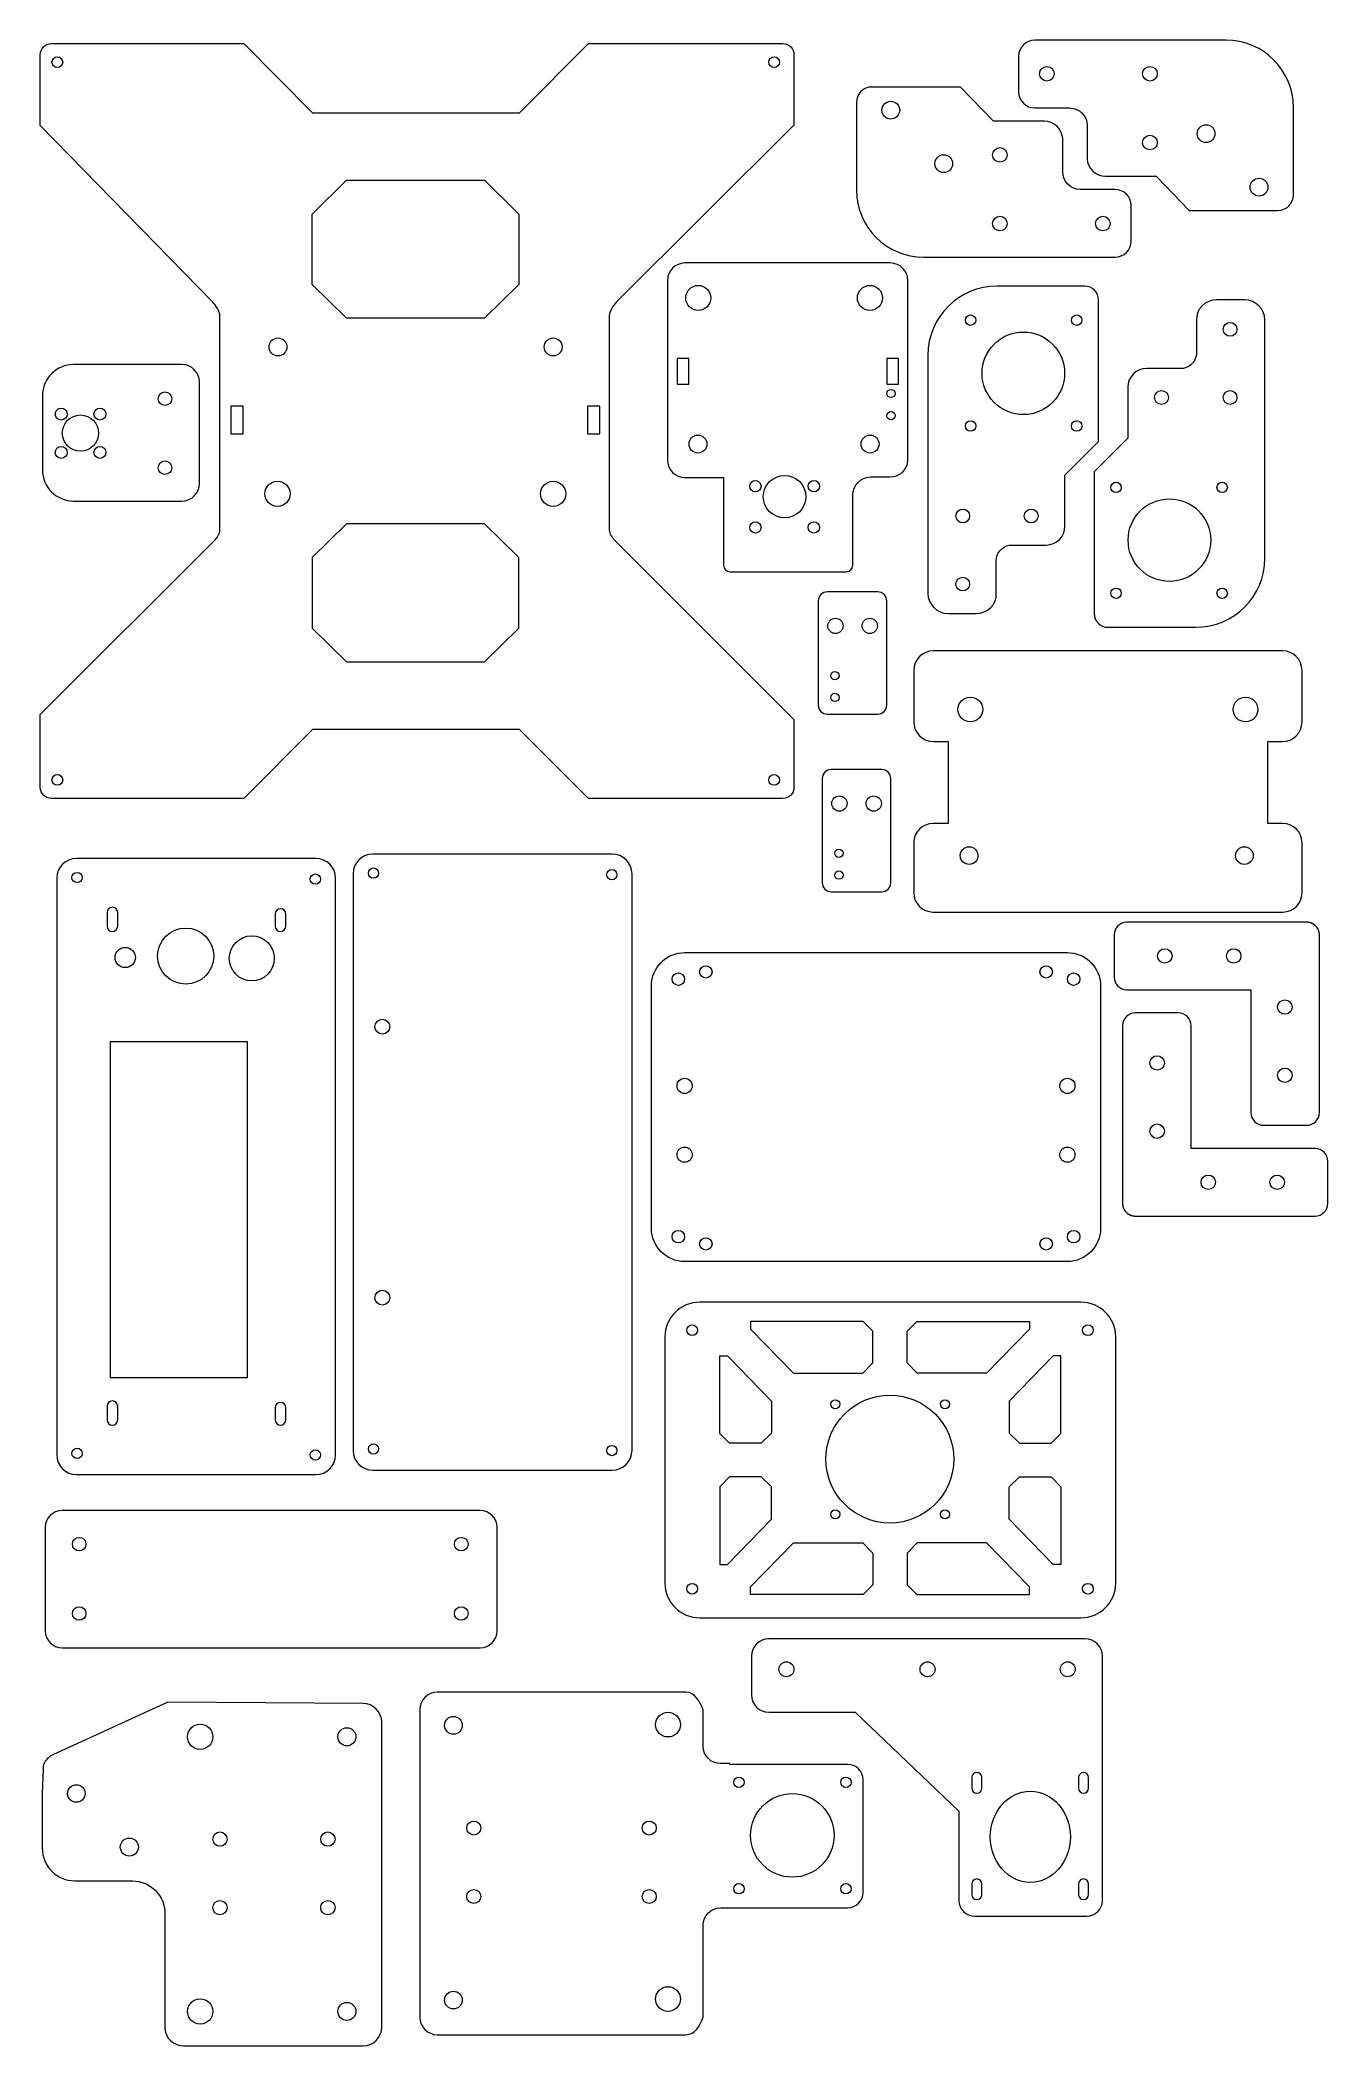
# Model space of a CAD drawing. Header units: centimetres. Extents: x -18.7 to 18.7, y -29.2 to 29.2.
import ezdxf

# ---------------------------------------------------------------- set-up
doc = ezdxf.new("R2010")
doc.units = ezdxf.units.CM
doc.header["$MEASUREMENT"] = 0
doc.layers.add('Capa 1', color=7, linetype='Continuous')

msp = doc.modelspace()

# ---------------------------------------------------------------- linework, layer by layer
at = {"layer": 'Capa 1', "color": 250, "lineweight": 20}
for points in [[(-0.19959, 19.16655), (0.14075, 19.16655), (0.14075, 19.91721), (-0.19959, 19.91721), (-0.19959, 19.16655)], [(5.89712, 19.16655), (6.23746, 19.16655), (6.23746, 19.91721), (5.89712, 19.91721), (5.89712, 19.16655)], [(-13.17751, 17.71892), (-12.82013, 17.71892), (-12.82013, 18.53162), (-13.17751, 18.53162), (-13.17751, 17.71892)], [(-2.80871, 17.71892), (-2.45133, 17.71892), (-2.45133, 18.53162), (-2.80871, 18.53162), (-2.80871, 17.71892)]]:
    msp.add_lwpolyline(points, close=True, dxfattribs=at)
for centre, major_axis, ratio in [((-18.228, 28.53808), (0, 0.15644), 1), ((2.62169, 28.53808), (0, 0.15644), 1), ((10.55549, 28.19958), (0, 0.21239), 1), ((13.55288, 28.19958), (0, 0.21239), 1), ((6.01467, 27.13986), (0.25859, 0), 0.99996133), ((13.55288, 26.19932), (0, 0.21239), 1), ((15.1852, 26.45633), (0.25859, 0), 0.99996133), ((7.55535, 25.58369), (0.25859, 0), 0.99996133), ((9.18767, 25.8407), (0, 0.21239), 1), ((16.72588, 24.90016), (0.25859, 0), 0.99996133), ((9.18767, 23.84044), (0, 0.21239), 1), ((12.18506, 23.84044), (0, 0.21239), 1), ((0.41426, 21.67887), (0, 0.36469), 1), ((5.40852, 21.67887), (0, 0.36469), 1), ((8.33626, 21.03058), (0.15135, 0), 0.99993393), ((11.42145, 21.03058), (0.15135, 0), 0.99993393), ((-11.80975, 20.2509), (0.26117, 0), 0.99996171), ((-3.80577, 20.2509), (0.26117, 0), 0.99996171), ((9.87074, 19.48508), (0, 1.20101), 1), ((15.88271, 20.76356), (0.2012, 0), 0.9999503), ((-15.09704, 18.7454), (0, 0.19656), 1), ((6.02174, 18.89607), (0.11896, 0), 0.99915938), ((13.88973, 18.78196), (0.2012, 0), 0.9999503), ((15.88271, 18.78196), (0.2012, 0), 0.9999503), ((-18.11449, 18.29915), (0, 0.17531), 1), ((-17.55669, 17.74666), (0, 0.52592), 1), ((-16.98826, 18.29915), (0, 0.17531), 1), ((6.02174, 18.24999), (0.11896, 0), 0.99915938), ((8.33626, 17.95141), (0.15135, 0), 0.99993393), ((11.42145, 17.95141), (0.15135, 0), 0.99993393), ((0.40667, 17.42664), (0.26086, 0), 0.99996167), ((5.41106, 17.42664), (0.26086, 0), 0.99996167), ((-18.11449, 17.18355), (0, 0.17531), 1), ((-16.98826, 17.18355), (0, 0.17531), 1), ((-15.09704, 16.73731), (0, 0.19656), 1), ((-11.82306, 15.97767), (0.36442, 0), 0.99997256), ((-3.80577, 15.97767), (0.36442, 0), 0.99997256), ((2.07541, 16.19991), (0.16464, 0), 0.99914966), ((2.9272, 15.8961), (0.6201, 0), 0.99740364), ((3.77756, 16.19991), (0.16464, 0), 0.99914966), ((12.56834, 16.1645), (0.15135, 0), 0.99993393), ((14.11905, 14.63083), (0, 1.20101), 1), ((15.65353, 16.1645), (0.15135, 0), 0.99993393), ((8.10708, 15.33395), (0.2012, 0), 0.9999503), ((10.10006, 15.33395), (0.2012, 0), 0.9999503), ((2.07541, 15.00046), (0.16464, 0), 0.99914966), ((3.77756, 15.00046), (0.16464, 0), 0.99914966), ((8.10708, 13.35235), (0.2012, 0), 0.9999503), ((12.56834, 13.08533), (0.15135, 0), 0.99993393), ((15.65353, 13.08533), (0.15135, 0), 0.99993393), ((8.3279, 9.70375), (0, 0.36), 1), ((16.3325, 9.70375), (0, 0.36), 1), ((-18.228, 7.65432), (0, 0.15644), 1), ((2.62169, 7.65432), (0, 0.15644), 1), ((8.29394, 5.45067), (0, 0.2574), 1), ((16.29854, 5.45067), (0, 0.2574), 1), ((-0.16424, 1.85887), (0, 0.18114), 1), ((0.63388, 2.06851), (0, 0.18114), 1), ((10.53542, 2.06851), (0, 0.18114), 1), ((11.33354, 1.85887), (0, 0.18114), 1), ((0.01815, -1.24919), (0, 0.22126), 1), ((11.15115, -1.24919), (0, 0.22126), 1), ((0.01815, -3.24903), (0, 0.22126), 1), ((11.15115, -3.24903), (0, 0.22126), 1), ((-0.16424, -5.63541), (0, 0.18114), 1), ((0.63388, -5.84505), (0, 0.18114), 1), ((10.53542, -5.84505), (0, 0.18114), 1), ((11.33354, -5.63541), (0, 0.18114), 1), ((0.23738, -8.35696), (0.15639, 0), 0.99993606), ((11.74883, -8.35696), (0.15639, 0), 0.99993606), ((5.98854, -12.10597), (0, 1.86), 1), ((4.40083, -10.5104), (0, 0.13), 1), ((7.59179, -10.5104), (0, 0.13), 1), ((4.40083, -13.71352), (0, 0.13), 1), ((7.59179, -13.71352), (0, 0.13), 1), ((-17.59137, -14.58022), (0, 0.19754), 1), ((-6.47886, -14.58022), (0, 0.19754), 1), ((0.23738, -15.87813), (0.15639, 0), 0.99993606), ((11.74883, -15.87813), (0.15639, 0), 0.99993606), ((-17.59137, -16.59851), (0, 0.19754), 1), ((-6.47886, -16.59851), (0, 0.19754), 1)]:
    msp.add_ellipse(centre, major_axis=major_axis, ratio=ratio, dxfattribs=at)
for points, knots in [([(13.7337, 25.22159), (13.7337, 25.22159), (12.25783, 25.22159), (12.25783, 25.22159), (12.25783, 25.22159), (11.97451, 25.22159), (11.74095, 25.44539), (11.72516, 25.72495), (11.72516, 25.72495), (11.72516, 25.72495), (11.72516, 26.69646), (11.72516, 26.69646), (11.72516, 26.69646), (11.72516, 26.97571), (11.4967, 27.20417), (11.21746, 27.20417), (11.21746, 27.20417), (11.21746, 27.20417), (11.12065, 27.20417), (11.12065, 27.20417), (11.12065, 27.20417), (11.12065, 27.20417), (11.12008, 27.20467), (11.12008, 27.20467), (11.12008, 27.20467), (11.12008, 27.20467), (10.20362, 27.20467), (10.20362, 27.20467), (10.20362, 27.20467), (9.94439, 27.20467), (9.7323, 27.41676), (9.7323, 27.67599), (9.7323, 27.67599), (9.7323, 27.67599), (9.7323, 28.70753), (9.7323, 28.70753), (9.7323, 28.70753), (9.7323, 28.96676), (9.94439, 29.17885), (10.20362, 29.17885), (10.20362, 29.17885), (10.20362, 29.17885), (14.69445, 29.17885), (14.69445, 29.17885), (14.69445, 29.17885), (14.69445, 29.17885), (15.76688, 29.17885), (15.76688, 29.17885), (15.76688, 29.17885), (16.84488, 29.17885), (17.72688, 28.29685), (17.72688, 27.21886), (17.72688, 27.21886), (17.72688, 27.21886), (17.72688, 24.6756), (17.72688, 24.6756), (17.72688, 24.6756), (17.72688, 24.4281), (17.52438, 24.2256), (17.27688, 24.2256), (17.27688, 24.2256), (17.27688, 24.2256), (14.69445, 24.2256), (14.69445, 24.2256), (14.69445, 24.2256), (14.69445, 24.2256), (13.7337, 25.22159), (13.7337, 25.22159)], [0, 0, 0, 0, 0.05555556, 0.05555556, 0.05555556, 0.05555556, 0.11111111, 0.11111111, 0.11111111, 0.11111111, 0.16666667, 0.16666667, 0.16666667, 0.16666667, 0.22222222, 0.22222222, 0.22222222, 0.22222222, 0.27777778, 0.27777778, 0.27777778, 0.27777778, 0.33333333, 0.33333333, 0.33333333, 0.33333333, 0.38888889, 0.38888889, 0.38888889, 0.38888889, 0.44444444, 0.44444444, 0.44444444, 0.44444444, 0.5, 0.5, 0.5, 0.5, 0.55555556, 0.55555556, 0.55555556, 0.55555556, 0.61111111, 0.61111111, 0.61111111, 0.61111111, 0.66666667, 0.66666667, 0.66666667, 0.66666667, 0.72222222, 0.72222222, 0.72222222, 0.72222222, 0.77777778, 0.77777778, 0.77777778, 0.77777778, 0.83333333, 0.83333333, 0.83333333, 0.83333333, 0.88888889, 0.88888889, 0.88888889, 0.88888889, 1, 1, 1, 1]), ([(-18.40391, 7.11389), (-18.40391, 7.11389), (-12.8072, 7.11389), (-12.8072, 7.11389), (-12.8072, 7.11389), (-12.8072, 7.11389), (-10.80647, 9.12065), (-10.80647, 9.12065), (-10.80647, 9.12065), (-10.80647, 9.12065), (-4.78957, 9.12065), (-4.78957, 9.12065), (-4.78957, 9.12065), (-4.78957, 9.12065), (-2.78241, 7.11389), (-2.78241, 7.11389), (-2.78241, 7.11389), (-2.78241, 7.11389), (2.87523, 7.11389), (2.87523, 7.11389), (2.87523, 7.11389), (3.05354, 7.11389), (3.19943, 7.25978), (3.19943, 7.43809), (3.19943, 7.43809), (3.19943, 7.43809), (3.19943, 9.41136), (3.19943, 9.41136), (3.19943, 9.41136), (3.19943, 9.41136), (-2.01595, 14.6222), (-2.01595, 14.6222), (-2.01595, 14.6222), (-2.09129, 14.69749), (-2.17493, 14.82038), (-2.17493, 14.9269), (-2.17493, 14.9269), (-2.17493, 14.9269), (-2.17493, 21.16652), (-2.17493, 21.16652), (-2.17493, 21.16652), (-2.17493, 21.27304), (-2.04543, 21.47623), (-1.97001, 21.55146), (-1.97001, 21.55146), (-1.97001, 21.55146), (3.19943, 26.70786), (3.19943, 26.70786), (3.19943, 26.70786), (3.19943, 26.70786), (3.19943, 28.75276), (3.19943, 28.75276), (3.19943, 28.75276), (3.19943, 28.93193), (3.05354, 29.07852), (2.87523, 29.07852), (2.87523, 29.07852), (2.87523, 29.07852), (-2.78241, 29.07852), (-2.78241, 29.07852), (-2.78241, 29.07852), (-2.78241, 29.07852), (-4.78957, 27.06208), (-4.78957, 27.06208), (-4.78957, 27.06208), (-4.78957, 27.06208), (-10.80647, 27.06208), (-10.80647, 27.06208), (-10.80647, 27.06208), (-10.80647, 27.06208), (-12.8072, 29.07852), (-12.8072, 29.07852), (-12.8072, 29.07852), (-12.8072, 29.07852), (-18.40391, 29.07852), (-18.40391, 29.07852), (-18.40391, 29.07852), (-18.58217, 29.07852), (-18.72811, 28.93193), (-18.72811, 28.75276), (-18.72811, 28.75276), (-18.72811, 28.75276), (-18.72811, 26.69257), (-18.72811, 26.69257), (-18.72811, 26.69257), (-18.72811, 26.69257), (-13.70132, 21.55146), (-13.70132, 21.55146), (-13.70132, 21.55146), (-13.62685, 21.4753), (-13.4964, 21.27304), (-13.4964, 21.16652), (-13.4964, 21.16652), (-13.4964, 21.16652), (-13.4964, 14.9269), (-13.4964, 14.9269), (-13.4964, 14.9269), (-13.4964, 14.82038), (-13.58004, 14.69749), (-13.65538, 14.6222), (-13.65538, 14.6222), (-13.65538, 14.6222), (-18.72811, 9.55389), (-18.72811, 9.55389), (-18.72811, 9.55389), (-18.72811, 9.55389), (-18.72811, 7.43809), (-18.72811, 7.43809), (-18.72811, 7.43809), (-18.72811, 7.25978), (-18.58222, 7.11389), (-18.40391, 7.11389)], [0, 0, 0, 0, 0.03448276, 0.03448276, 0.03448276, 0.03448276, 0.06896552, 0.06896552, 0.06896552, 0.06896552, 0.10344828, 0.10344828, 0.10344828, 0.10344828, 0.13793103, 0.13793103, 0.13793103, 0.13793103, 0.17241379, 0.17241379, 0.17241379, 0.17241379, 0.20689655, 0.20689655, 0.20689655, 0.20689655, 0.24137931, 0.24137931, 0.24137931, 0.24137931, 0.27586207, 0.27586207, 0.27586207, 0.27586207, 0.31034483, 0.31034483, 0.31034483, 0.31034483, 0.34482759, 0.34482759, 0.34482759, 0.34482759, 0.37931034, 0.37931034, 0.37931034, 0.37931034, 0.4137931, 0.4137931, 0.4137931, 0.4137931, 0.44827586, 0.44827586, 0.44827586, 0.44827586, 0.48275862, 0.48275862, 0.48275862, 0.48275862, 0.51724138, 0.51724138, 0.51724138, 0.51724138, 0.55172414, 0.55172414, 0.55172414, 0.55172414, 0.5862069, 0.5862069, 0.5862069, 0.5862069, 0.62068966, 0.62068966, 0.62068966, 0.62068966, 0.65517241, 0.65517241, 0.65517241, 0.65517241, 0.68965517, 0.68965517, 0.68965517, 0.68965517, 0.72413793, 0.72413793, 0.72413793, 0.72413793, 0.75862069, 0.75862069, 0.75862069, 0.75862069, 0.79310345, 0.79310345, 0.79310345, 0.79310345, 0.82758621, 0.82758621, 0.82758621, 0.82758621, 0.86206897, 0.86206897, 0.86206897, 0.86206897, 0.89655172, 0.89655172, 0.89655172, 0.89655172, 0.93103448, 0.93103448, 0.93103448, 0.93103448, 1, 1, 1, 1]), ([(9.00685, 26.81843), (9.00685, 26.81843), (10.48272, 26.81843), (10.48272, 26.81843), (10.48272, 26.81843), (10.76604, 26.81843), (10.9996, 26.59463), (11.01539, 26.31507), (11.01539, 26.31507), (11.01539, 26.31507), (11.01539, 25.34356), (11.01539, 25.34356), (11.01539, 25.34356), (11.01539, 25.06431), (11.24385, 24.83585), (11.52309, 24.83585), (11.52309, 24.83585), (11.52309, 24.83585), (11.6199, 24.83585), (11.6199, 24.83585), (11.6199, 24.83585), (11.6199, 24.83585), (11.62047, 24.83535), (11.62047, 24.83535), (11.62047, 24.83535), (11.62047, 24.83535), (12.53693, 24.83535), (12.53693, 24.83535), (12.53693, 24.83535), (12.79616, 24.83535), (13.00825, 24.62326), (13.00825, 24.36403), (13.00825, 24.36403), (13.00825, 24.36403), (13.00825, 23.33249), (13.00825, 23.33249), (13.00825, 23.33249), (13.00825, 23.07326), (12.79616, 22.86117), (12.53693, 22.86117), (12.53693, 22.86117), (12.53693, 22.86117), (8.0461, 22.86117), (8.0461, 22.86117), (8.0461, 22.86117), (8.0461, 22.86117), (6.97367, 22.86117), (6.97367, 22.86117), (6.97367, 22.86117), (5.89567, 22.86117), (5.01367, 23.74317), (5.01367, 24.82116), (5.01367, 24.82116), (5.01367, 24.82116), (5.01367, 27.36442), (5.01367, 27.36442), (5.01367, 27.36442), (5.01367, 27.61192), (5.21617, 27.81442), (5.46367, 27.81442), (5.46367, 27.81442), (5.46367, 27.81442), (8.0461, 27.81442), (8.0461, 27.81442), (8.0461, 27.81442), (8.0461, 27.81442), (9.00685, 26.81843), (9.00685, 26.81843)], [0, 0, 0, 0, 0.05555556, 0.05555556, 0.05555556, 0.05555556, 0.11111111, 0.11111111, 0.11111111, 0.11111111, 0.16666667, 0.16666667, 0.16666667, 0.16666667, 0.22222222, 0.22222222, 0.22222222, 0.22222222, 0.27777778, 0.27777778, 0.27777778, 0.27777778, 0.33333333, 0.33333333, 0.33333333, 0.33333333, 0.38888889, 0.38888889, 0.38888889, 0.38888889, 0.44444444, 0.44444444, 0.44444444, 0.44444444, 0.5, 0.5, 0.5, 0.5, 0.55555556, 0.55555556, 0.55555556, 0.55555556, 0.61111111, 0.61111111, 0.61111111, 0.61111111, 0.66666667, 0.66666667, 0.66666667, 0.66666667, 0.72222222, 0.72222222, 0.72222222, 0.72222222, 0.77777778, 0.77777778, 0.77777778, 0.77777778, 0.83333333, 0.83333333, 0.83333333, 0.83333333, 0.88888889, 0.88888889, 0.88888889, 0.88888889, 1, 1, 1, 1]), ([(-9.8147, 21.08469), (-9.8147, 21.08469), (-9.78905, 21.08469), (-9.78905, 21.08469), (-9.78905, 21.08469), (-9.78905, 21.08469), (-5.80442, 21.08469), (-5.80442, 21.08469), (-5.80442, 21.08469), (-5.80442, 21.08469), (-4.8056, 22.06529), (-4.8056, 22.06529), (-4.8056, 22.06529), (-4.8056, 22.06529), (-4.8056, 24.11949), (-4.8056, 24.11949), (-4.8056, 24.11949), (-4.8056, 24.11949), (-5.80442, 25.10009), (-5.80442, 25.10009), (-5.80442, 25.10009), (-5.80442, 25.10009), (-9.81472, 25.10009), (-9.81472, 25.10009), (-9.81472, 25.10009), (-9.81472, 25.10009), (-10.81353, 24.1195), (-10.81353, 24.1195), (-10.81353, 24.1195), (-10.81353, 24.1195), (-10.81353, 22.0653), (-10.81353, 22.0653), (-10.81353, 22.0653), (-10.81353, 22.0653), (-9.8147, 21.08469), (-9.8147, 21.08469)], [0, 0, 0, 0, 0.1, 0.1, 0.1, 0.1, 0.2, 0.2, 0.2, 0.2, 0.3, 0.3, 0.3, 0.3, 0.4, 0.4, 0.4, 0.4, 0.5, 0.5, 0.5, 0.5, 0.6, 0.6, 0.6, 0.6, 0.7, 0.7, 0.7, 0.7, 0.8, 0.8, 0.8, 0.8, 1, 1, 1, 1]), ([(0.02755, 22.69425), (0.02755, 22.69425), (6.00002, 22.69425), (6.00002, 22.69425), (6.00002, 22.69425), (6.28023, 22.69425), (6.50948, 22.4657), (6.50948, 22.18634), (6.50948, 22.18634), (6.50948, 22.18634), (6.50948, 16.95785), (6.50948, 16.95785), (6.50948, 16.95785), (6.50948, 16.66122), (6.25957, 16.47149), (5.99001, 16.46837), (5.99001, 16.46837), (5.99001, 16.46837), (5.42142, 16.46837), (5.42142, 16.46837), (5.42142, 16.46837), (5.14122, 16.46837), (4.91196, 16.21778), (4.91196, 15.93843), (4.91196, 15.93843), (4.91196, 15.93843), (4.91196, 13.92411), (4.91196, 13.92411), (4.91196, 13.92411), (4.91196, 13.92411), (4.90889, 13.89906), (4.90889, 13.89906), (4.90889, 13.89906), (4.89623, 13.79557), (4.82331, 13.70948), (4.71874, 13.70948), (4.71874, 13.70948), (4.71874, 13.70948), (1.33889, 13.70948), (1.33889, 13.70948), (1.33889, 13.70948), (1.23431, 13.70948), (1.14874, 13.79479), (1.14874, 13.89906), (1.14874, 13.89906), (1.14874, 13.89906), (1.14874, 16.44994), (1.14874, 16.44994), (1.14874, 16.44994), (1.14874, 16.44994), (0.02755, 16.44994), (0.02755, 16.44994), (0.02755, 16.44994), (-0.25266, 16.44994), (-0.48191, 16.67849), (-0.48191, 16.95785), (-0.48191, 16.95785), (-0.48191, 16.95785), (-0.48191, 22.18634), (-0.48191, 22.18634), (-0.48191, 22.18634), (-0.48191, 22.4657), (-0.25266, 22.69425), (0.02755, 22.69425)], [0, 0, 0, 0, 0.05882353, 0.05882353, 0.05882353, 0.05882353, 0.11764706, 0.11764706, 0.11764706, 0.11764706, 0.17647059, 0.17647059, 0.17647059, 0.17647059, 0.23529412, 0.23529412, 0.23529412, 0.23529412, 0.29411765, 0.29411765, 0.29411765, 0.29411765, 0.35294118, 0.35294118, 0.35294118, 0.35294118, 0.41176471, 0.41176471, 0.41176471, 0.41176471, 0.47058824, 0.47058824, 0.47058824, 0.47058824, 0.52941176, 0.52941176, 0.52941176, 0.52941176, 0.58823529, 0.58823529, 0.58823529, 0.58823529, 0.64705882, 0.64705882, 0.64705882, 0.64705882, 0.70588235, 0.70588235, 0.70588235, 0.70588235, 0.76470588, 0.76470588, 0.76470588, 0.76470588, 0.82352941, 0.82352941, 0.82352941, 0.82352941, 0.88235294, 0.88235294, 0.88235294, 0.88235294, 1, 1, 1, 1]), ([(9.07938, 13.07422), (9.10639, 12.75531), (8.81786, 12.4957), (8.49872, 12.4957), (8.49872, 12.4957), (8.49872, 12.4957), (7.67981, 12.4957), (7.67981, 12.4957), (7.67981, 12.4957), (7.3581, 12.4957), (7.09488, 12.75891), (7.09488, 13.08063), (7.09488, 13.08063), (7.09488, 15.39251), (7.09488, 17.70438), (7.09488, 20.01626), (7.09488, 20.01626), (7.09488, 21.11927), (7.99735, 22.02173), (9.10036, 22.02173), (9.10036, 22.02173), (9.10036, 22.02173), (9.26998, 22.02173), (9.26998, 22.02173), (9.26998, 22.02173), (9.26998, 22.02173), (11.65843, 22.02173), (11.65843, 22.02173), (11.65843, 22.02173), (11.87843, 22.02173), (12.05844, 21.84173), (12.05844, 21.62173), (12.05844, 21.62173), (12.05844, 21.62173), (12.05844, 17.4975), (12.05844, 17.4975), (12.05844, 17.4975), (12.05844, 17.4975), (11.08135, 16.52247), (11.08135, 16.52247), (11.08135, 16.52247), (11.08135, 16.52247), (11.08135, 15.03795), (11.08135, 15.03795), (11.08135, 15.03795), (11.08135, 14.73546), (10.83384, 14.48795), (10.53135, 14.48795), (10.53135, 14.48795), (10.53135, 14.48795), (9.45863, 14.48795), (9.45863, 14.48795), (9.45863, 14.48795), (9.24282, 14.44305), (9.07938, 14.25076), (9.07938, 14.02214), (9.07938, 14.02214), (9.07938, 14.02214), (9.07938, 13.07422), (9.07938, 13.07422)], [0, 0, 0, 0, 0.0625, 0.0625, 0.0625, 0.0625, 0.125, 0.125, 0.125, 0.125, 0.1875, 0.1875, 0.1875, 0.1875, 0.25, 0.25, 0.25, 0.25, 0.3125, 0.3125, 0.3125, 0.3125, 0.375, 0.375, 0.375, 0.375, 0.4375, 0.4375, 0.4375, 0.4375, 0.5, 0.5, 0.5, 0.5, 0.5625, 0.5625, 0.5625, 0.5625, 0.625, 0.625, 0.625, 0.625, 0.6875, 0.6875, 0.6875, 0.6875, 0.75, 0.75, 0.75, 0.75, 0.8125, 0.8125, 0.8125, 0.8125, 0.875, 0.875, 0.875, 0.875, 1, 1, 1, 1]), ([(14.91041, 21.04169), (14.8834, 21.3606), (15.17193, 21.62021), (15.49107, 21.62021), (15.49107, 21.62021), (15.49107, 21.62021), (16.30998, 21.62021), (16.30998, 21.62021), (16.30998, 21.62021), (16.63169, 21.62021), (16.89491, 21.357), (16.89491, 21.03528), (16.89491, 21.03528), (16.89491, 18.7234), (16.89491, 16.41153), (16.89491, 14.09965), (16.89491, 14.09965), (16.89491, 12.99664), (15.99244, 12.09418), (14.88943, 12.09418), (14.88943, 12.09418), (14.88943, 12.09418), (14.71981, 12.09418), (14.71981, 12.09418), (14.71981, 12.09418), (14.71981, 12.09418), (12.33136, 12.09418), (12.33136, 12.09418), (12.33136, 12.09418), (12.11136, 12.09418), (11.93135, 12.27418), (11.93135, 12.49418), (11.93135, 12.49418), (11.93135, 12.49418), (11.93135, 16.61841), (11.93135, 16.61841), (11.93135, 16.61841), (11.93135, 16.61841), (12.90844, 17.59344), (12.90844, 17.59344), (12.90844, 17.59344), (12.90844, 17.59344), (12.90844, 19.07796), (12.90844, 19.07796), (12.90844, 19.07796), (12.90844, 19.38045), (13.15595, 19.62796), (13.45844, 19.62796), (13.45844, 19.62796), (13.45844, 19.62796), (14.53116, 19.62796), (14.53116, 19.62796), (14.53116, 19.62796), (14.74697, 19.67286), (14.91041, 19.86515), (14.91041, 20.09377), (14.91041, 20.09377), (14.91041, 20.09377), (14.91041, 21.04169), (14.91041, 21.04169)], [0, 0, 0, 0, 0.0625, 0.0625, 0.0625, 0.0625, 0.125, 0.125, 0.125, 0.125, 0.1875, 0.1875, 0.1875, 0.1875, 0.25, 0.25, 0.25, 0.25, 0.3125, 0.3125, 0.3125, 0.3125, 0.375, 0.375, 0.375, 0.375, 0.4375, 0.4375, 0.4375, 0.4375, 0.5, 0.5, 0.5, 0.5, 0.5625, 0.5625, 0.5625, 0.5625, 0.625, 0.625, 0.625, 0.625, 0.6875, 0.6875, 0.6875, 0.6875, 0.75, 0.75, 0.75, 0.75, 0.8125, 0.8125, 0.8125, 0.8125, 0.875, 0.875, 0.875, 0.875, 1, 1, 1, 1]), ([(-17.75779, 19.73905), (-17.75779, 19.73905), (-14.60483, 19.73905), (-14.60483, 19.73905), (-14.60483, 19.73905), (-14.32295, 19.73905), (-14.09233, 19.50843), (-14.09233, 19.22655), (-14.09233, 19.22655), (-14.09233, 19.22655), (-14.09233, 16.28062), (-14.09233, 16.28062), (-14.09233, 16.28062), (-14.09233, 15.99875), (-14.32294, 15.76814), (-14.60481, 15.76814), (-14.60481, 15.76814), (-14.60481, 15.76814), (-17.75779, 15.76814), (-17.75779, 15.76814), (-17.75779, 15.76814), (-18.25416, 15.76814), (-18.66027, 16.17425), (-18.66027, 16.67062), (-18.66027, 16.67062), (-18.66027, 16.67062), (-18.66027, 18.83657), (-18.66027, 18.83657), (-18.66027, 18.83657), (-18.66027, 19.33294), (-18.25416, 19.73905), (-17.75779, 19.73905)], [0, 0, 0, 0, 0.11111111, 0.11111111, 0.11111111, 0.11111111, 0.22222222, 0.22222222, 0.22222222, 0.22222222, 0.33333333, 0.33333333, 0.33333333, 0.33333333, 0.44444444, 0.44444444, 0.44444444, 0.44444444, 0.55555556, 0.55555556, 0.55555556, 0.55555556, 0.66666667, 0.66666667, 0.66666667, 0.66666667, 0.77777778, 0.77777778, 0.77777778, 0.77777778, 1, 1, 1, 1]), ([(-9.8147, 15.10758), (-9.8147, 15.10758), (-9.78905, 15.10758), (-9.78905, 15.10758), (-9.78905, 15.10758), (-9.78905, 15.10758), (-5.80442, 15.10758), (-5.80442, 15.10758), (-5.80442, 15.10758), (-5.80442, 15.10758), (-4.8056, 14.12698), (-4.8056, 14.12698), (-4.8056, 14.12698), (-4.8056, 14.12698), (-4.8056, 12.07278), (-4.8056, 12.07278), (-4.8056, 12.07278), (-4.8056, 12.07278), (-5.80442, 11.09218), (-5.80442, 11.09218), (-5.80442, 11.09218), (-5.80442, 11.09218), (-9.81472, 11.09218), (-9.81472, 11.09218), (-9.81472, 11.09218), (-9.81472, 11.09218), (-10.81353, 12.07277), (-10.81353, 12.07277), (-10.81353, 12.07277), (-10.81353, 12.07277), (-10.81353, 14.12697), (-10.81353, 14.12697), (-10.81353, 14.12697), (-10.81353, 14.12697), (-9.8147, 15.10758), (-9.8147, 15.10758)], [0, 0, 0, 0, 0.1, 0.1, 0.1, 0.1, 0.2, 0.2, 0.2, 0.2, 0.3, 0.3, 0.3, 0.3, 0.4, 0.4, 0.4, 0.4, 0.5, 0.5, 0.5, 0.5, 0.6, 0.6, 0.6, 0.6, 0.7, 0.7, 0.7, 0.7, 0.8, 0.8, 0.8, 0.8, 1, 1, 1, 1]), ([(5.89999, 12.86366), (5.89999, 12.86366), (5.89999, 9.82988), (5.89999, 9.82988), (5.89999, 9.82988), (5.89999, 9.68579), (5.7821, 9.5679), (5.63801, 9.5679), (5.63801, 9.5679), (5.63801, 9.5679), (4.16477, 9.5679), (4.16477, 9.5679), (4.16477, 9.5679), (4.02068, 9.5679), (3.90279, 9.68579), (3.90279, 9.82988), (3.90279, 9.82988), (3.90279, 9.82988), (3.90279, 12.86366), (3.90279, 12.86366), (3.90279, 12.86366), (3.90279, 13.00775), (4.02068, 13.12564), (4.16477, 13.12564), (4.16477, 13.12564), (4.16477, 13.12564), (5.63801, 13.12564), (5.63801, 13.12564), (5.63801, 13.12564), (5.7821, 13.12564), (5.89999, 13.00775), (5.89999, 12.86366)], [0, 0, 0, 0, 0.11111111, 0.11111111, 0.11111111, 0.11111111, 0.22222222, 0.22222222, 0.22222222, 0.22222222, 0.33333333, 0.33333333, 0.33333333, 0.33333333, 0.44444444, 0.44444444, 0.44444444, 0.44444444, 0.55555556, 0.55555556, 0.55555556, 0.55555556, 0.66666667, 0.66666667, 0.66666667, 0.66666667, 0.77777778, 0.77777778, 0.77777778, 0.77777778, 1, 1, 1, 1]), ([(4.62612, 12.13654), (4.62612, 12.25921), (4.52667, 12.35866), (4.404, 12.35866), (4.404, 12.35866), (4.28133, 12.35866), (4.18188, 12.25921), (4.18188, 12.13654), (4.18188, 12.13654), (4.18188, 12.01387), (4.28133, 11.91442), (4.404, 11.91442), (4.404, 11.91442), (4.52667, 11.91442), (4.62612, 12.01387), (4.62612, 12.13654)], [0, 0, 0, 0, 0.2, 0.2, 0.2, 0.2, 0.4, 0.4, 0.4, 0.4, 0.6, 0.6, 0.6, 0.6, 1, 1, 1, 1]), ([(5.62471, 12.13654), (5.62471, 12.25921), (5.52526, 12.35866), (5.40259, 12.35866), (5.40259, 12.35866), (5.27992, 12.35866), (5.18047, 12.25921), (5.18047, 12.13654), (5.18047, 12.13654), (5.18047, 12.01387), (5.27992, 11.91442), (5.40259, 11.91442), (5.40259, 11.91442), (5.52526, 11.91442), (5.62471, 12.01387), (5.62471, 12.13654)], [0, 0, 0, 0, 0.2, 0.2, 0.2, 0.2, 0.4, 0.4, 0.4, 0.4, 0.6, 0.6, 0.6, 0.6, 1, 1, 1, 1]), ([(7.25306, 11.40814), (7.25306, 11.40814), (17.40721, 11.40814), (17.40721, 11.40814), (17.40721, 11.40814), (17.72062, 11.40814), (17.97704, 11.15172), (17.97704, 10.83831), (17.97704, 10.83831), (17.97704, 10.83831), (17.97704, 9.33841), (17.97704, 9.33841), (17.97704, 9.33841), (17.97704, 9.025), (17.72062, 8.76858), (17.40721, 8.76858), (17.40721, 8.76858), (17.40721, 8.76858), (16.97778, 8.76858), (16.97778, 8.76858), (16.97778, 8.76858), (16.97778, 8.76858), (16.98077, 6.38604), (16.98077, 6.38604), (16.98077, 6.38604), (16.98077, 6.38604), (17.42099, 6.38604), (17.42099, 6.38604), (17.42099, 6.38604), (17.72682, 6.38604), (17.97704, 6.13582), (17.97704, 5.82999), (17.97704, 5.82999), (17.97704, 5.82999), (17.97704, 4.36638), (17.97704, 4.36638), (17.97704, 4.36638), (17.97704, 4.06055), (17.72682, 3.81033), (17.42099, 3.81033), (17.42099, 3.81033), (17.42099, 3.81033), (7.23928, 3.81033), (7.23928, 3.81033), (7.23928, 3.81033), (6.93345, 3.81033), (6.68323, 4.06055), (6.68323, 4.36638), (6.68323, 4.36638), (6.68323, 4.36638), (6.68323, 5.82999), (6.68323, 5.82999), (6.68323, 5.82999), (6.68323, 6.13582), (6.93345, 6.38604), (7.23928, 6.38604), (7.23928, 6.38604), (7.23928, 6.38604), (7.6795, 6.38604), (7.6795, 6.38604), (7.6795, 6.38604), (7.6795, 6.38604), (7.6825, 8.76858), (7.6825, 8.76858), (7.6825, 8.76858), (7.6825, 8.76858), (7.25306, 8.76858), (7.25306, 8.76858), (7.25306, 8.76858), (6.93966, 8.76858), (6.68323, 9.025), (6.68323, 9.33841), (6.68323, 9.33841), (6.68323, 9.33841), (6.68323, 10.83831), (6.68323, 10.83831), (6.68323, 10.83831), (6.68323, 11.15172), (6.93965, 11.40814), (7.25306, 11.40814)], [0, 0, 0, 0, 0.04761905, 0.04761905, 0.04761905, 0.04761905, 0.0952381, 0.0952381, 0.0952381, 0.0952381, 0.14285714, 0.14285714, 0.14285714, 0.14285714, 0.19047619, 0.19047619, 0.19047619, 0.19047619, 0.23809524, 0.23809524, 0.23809524, 0.23809524, 0.28571429, 0.28571429, 0.28571429, 0.28571429, 0.33333333, 0.33333333, 0.33333333, 0.33333333, 0.38095238, 0.38095238, 0.38095238, 0.38095238, 0.42857143, 0.42857143, 0.42857143, 0.42857143, 0.47619048, 0.47619048, 0.47619048, 0.47619048, 0.52380952, 0.52380952, 0.52380952, 0.52380952, 0.57142857, 0.57142857, 0.57142857, 0.57142857, 0.61904762, 0.61904762, 0.61904762, 0.61904762, 0.66666667, 0.66666667, 0.66666667, 0.66666667, 0.71428571, 0.71428571, 0.71428571, 0.71428571, 0.76190476, 0.76190476, 0.76190476, 0.76190476, 0.80952381, 0.80952381, 0.80952381, 0.80952381, 0.85714286, 0.85714286, 0.85714286, 0.85714286, 0.9047619, 0.9047619, 0.9047619, 0.9047619, 1, 1, 1, 1]), ([(4.51177, 10.6886), (4.51177, 10.75551), (4.45753, 10.80975), (4.39062, 10.80975), (4.39062, 10.80975), (4.32371, 10.80975), (4.26947, 10.75551), (4.26947, 10.6886), (4.26947, 10.6886), (4.26947, 10.62169), (4.32371, 10.56745), (4.39062, 10.56745), (4.39062, 10.56745), (4.45753, 10.56745), (4.51177, 10.62169), (4.51177, 10.6886)], [0, 0, 0, 0, 0.2, 0.2, 0.2, 0.2, 0.4, 0.4, 0.4, 0.4, 0.6, 0.6, 0.6, 0.6, 1, 1, 1, 1]), ([(4.51177, 10.05284), (4.51177, 10.11975), (4.45753, 10.17399), (4.39062, 10.17399), (4.39062, 10.17399), (4.32371, 10.17399), (4.26947, 10.11975), (4.26947, 10.05284), (4.26947, 10.05284), (4.26947, 9.98593), (4.32371, 9.93169), (4.39062, 9.93169), (4.39062, 9.93169), (4.45753, 9.93169), (4.51177, 9.98593), (4.51177, 10.05284)], [0, 0, 0, 0, 0.2, 0.2, 0.2, 0.2, 0.4, 0.4, 0.4, 0.4, 0.6, 0.6, 0.6, 0.6, 1, 1, 1, 1]), ([(6.01574, 7.69432), (6.01574, 7.69432), (6.01574, 4.66054), (6.01574, 4.66054), (6.01574, 4.66054), (6.01574, 4.51645), (5.89785, 4.39856), (5.75376, 4.39856), (5.75376, 4.39856), (5.75376, 4.39856), (4.28052, 4.39856), (4.28052, 4.39856), (4.28052, 4.39856), (4.13643, 4.39856), (4.01854, 4.51645), (4.01854, 4.66054), (4.01854, 4.66054), (4.01854, 4.66054), (4.01854, 7.69432), (4.01854, 7.69432), (4.01854, 7.69432), (4.01854, 7.83841), (4.13643, 7.9563), (4.28052, 7.9563), (4.28052, 7.9563), (4.28052, 7.9563), (5.75376, 7.9563), (5.75376, 7.9563), (5.75376, 7.9563), (5.89785, 7.9563), (6.01574, 7.83841), (6.01574, 7.69432)], [0, 0, 0, 0, 0.11111111, 0.11111111, 0.11111111, 0.11111111, 0.22222222, 0.22222222, 0.22222222, 0.22222222, 0.33333333, 0.33333333, 0.33333333, 0.33333333, 0.44444444, 0.44444444, 0.44444444, 0.44444444, 0.55555556, 0.55555556, 0.55555556, 0.55555556, 0.66666667, 0.66666667, 0.66666667, 0.66666667, 0.77777778, 0.77777778, 0.77777778, 0.77777778, 1, 1, 1, 1]), ([(4.74187, 6.9672), (4.74187, 7.08987), (4.64242, 7.18932), (4.51975, 7.18932), (4.51975, 7.18932), (4.39708, 7.18932), (4.29763, 7.08987), (4.29763, 6.9672), (4.29763, 6.9672), (4.29763, 6.84453), (4.39708, 6.74508), (4.51975, 6.74508), (4.51975, 6.74508), (4.64242, 6.74508), (4.74187, 6.84453), (4.74187, 6.9672)], [0, 0, 0, 0, 0.2, 0.2, 0.2, 0.2, 0.4, 0.4, 0.4, 0.4, 0.6, 0.6, 0.6, 0.6, 1, 1, 1, 1]), ([(5.74046, 6.9672), (5.74046, 7.08987), (5.64101, 7.18932), (5.51834, 7.18932), (5.51834, 7.18932), (5.39567, 7.18932), (5.29622, 7.08987), (5.29622, 6.9672), (5.29622, 6.9672), (5.29622, 6.84453), (5.39567, 6.74508), (5.51834, 6.74508), (5.51834, 6.74508), (5.64101, 6.74508), (5.74046, 6.84453), (5.74046, 6.9672)], [0, 0, 0, 0, 0.2, 0.2, 0.2, 0.2, 0.4, 0.4, 0.4, 0.4, 0.6, 0.6, 0.6, 0.6, 1, 1, 1, 1]), ([(-10.13406, 4.7958), (-10.13406, 4.7958), (-10.13406, -11.98456), (-10.13406, -11.98456), (-10.13406, -11.98456), (-10.13406, -12.29975), (-10.39193, -12.55762), (-10.70712, -12.55762), (-10.70712, -12.55762), (-10.70712, -12.55762), (-17.67359, -12.55762), (-17.67359, -12.55762), (-17.67359, -12.55762), (-17.98878, -12.55762), (-18.24665, -12.29975), (-18.24665, -11.98456), (-18.24665, -11.98456), (-18.24665, -11.98456), (-18.24665, 4.7958), (-18.24665, 4.7958), (-18.24665, 4.7958), (-18.24665, 5.11099), (-17.98878, 5.36886), (-17.67359, 5.36886), (-17.67359, 5.36886), (-17.67359, 5.36886), (-10.70712, 5.36886), (-10.70712, 5.36886), (-10.70712, 5.36886), (-10.39193, 5.36886), (-10.13406, 5.11099), (-10.13406, 4.7958)], [0, 0, 0, 0, 0.11111111, 0.11111111, 0.11111111, 0.11111111, 0.22222222, 0.22222222, 0.22222222, 0.22222222, 0.33333333, 0.33333333, 0.33333333, 0.33333333, 0.44444444, 0.44444444, 0.44444444, 0.44444444, 0.55555556, 0.55555556, 0.55555556, 0.55555556, 0.66666667, 0.66666667, 0.66666667, 0.66666667, 0.77777778, 0.77777778, 0.77777778, 0.77777778, 1, 1, 1, 1]), ([(-1.51224, 4.92359), (-1.51224, 4.92359), (-1.51224, -11.85677), (-1.51224, -11.85677), (-1.51224, -11.85677), (-1.51224, -12.17196), (-1.77011, -12.42983), (-2.0853, -12.42983), (-2.0853, -12.42983), (-2.0853, -12.42983), (-9.05177, -12.42983), (-9.05177, -12.42983), (-9.05177, -12.42983), (-9.36696, -12.42983), (-9.62483, -12.17196), (-9.62483, -11.85677), (-9.62483, -11.85677), (-9.62483, -11.85677), (-9.62483, 4.92359), (-9.62483, 4.92359), (-9.62483, 4.92359), (-9.62483, 5.23878), (-9.36696, 5.49665), (-9.05177, 5.49665), (-9.05177, 5.49665), (-9.05177, 5.49665), (-2.0853, 5.49665), (-2.0853, 5.49665), (-2.0853, 5.49665), (-1.77011, 5.49665), (-1.51224, 5.23878), (-1.51224, 4.92359)], [0, 0, 0, 0, 0.11111111, 0.11111111, 0.11111111, 0.11111111, 0.22222222, 0.22222222, 0.22222222, 0.22222222, 0.33333333, 0.33333333, 0.33333333, 0.33333333, 0.44444444, 0.44444444, 0.44444444, 0.44444444, 0.55555556, 0.55555556, 0.55555556, 0.55555556, 0.66666667, 0.66666667, 0.66666667, 0.66666667, 0.77777778, 0.77777778, 0.77777778, 0.77777778, 1, 1, 1, 1]), ([(4.62752, 5.51926), (4.62752, 5.58617), (4.57328, 5.64041), (4.50637, 5.64041), (4.50637, 5.64041), (4.43946, 5.64041), (4.38522, 5.58617), (4.38522, 5.51926), (4.38522, 5.51926), (4.38522, 5.45235), (4.43946, 5.39811), (4.50637, 5.39811), (4.50637, 5.39811), (4.57328, 5.39811), (4.62752, 5.45235), (4.62752, 5.51926)], [0, 0, 0, 0, 0.2, 0.2, 0.2, 0.2, 0.4, 0.4, 0.4, 0.4, 0.6, 0.6, 0.6, 0.6, 1, 1, 1, 1]), ([(-17.5052, 4.81637), (-17.5052, 4.89873), (-17.57196, 4.96549), (-17.65432, 4.96549), (-17.65432, 4.96549), (-17.73667, 4.96549), (-17.80343, 4.89873), (-17.80343, 4.81637), (-17.80343, 4.81637), (-17.80343, 4.73402), (-17.73667, 4.66726), (-17.65432, 4.66726), (-17.65432, 4.66726), (-17.57196, 4.66726), (-17.5052, 4.73402), (-17.5052, 4.81637)], [0, 0, 0, 0, 0.2, 0.2, 0.2, 0.2, 0.4, 0.4, 0.4, 0.4, 0.6, 0.6, 0.6, 0.6, 1, 1, 1, 1]), ([(-10.57298, 4.76966), (-10.57298, 4.85202), (-10.63974, 4.91878), (-10.7221, 4.91878), (-10.7221, 4.91878), (-10.80445, 4.91878), (-10.87121, 4.85202), (-10.87121, 4.76966), (-10.87121, 4.76966), (-10.87121, 4.68731), (-10.80445, 4.62055), (-10.7221, 4.62055), (-10.7221, 4.62055), (-10.63974, 4.62055), (-10.57298, 4.68731), (-10.57298, 4.76966)], [0, 0, 0, 0, 0.2, 0.2, 0.2, 0.2, 0.4, 0.4, 0.4, 0.4, 0.6, 0.6, 0.6, 0.6, 1, 1, 1, 1]), ([(-8.88338, 4.94416), (-8.88338, 5.02652), (-8.95014, 5.09328), (-9.0325, 5.09328), (-9.0325, 5.09328), (-9.11485, 5.09328), (-9.18161, 5.02652), (-9.18161, 4.94416), (-9.18161, 4.94416), (-9.18161, 4.86181), (-9.11485, 4.79505), (-9.0325, 4.79505), (-9.0325, 4.79505), (-8.95014, 4.79505), (-8.88338, 4.86181), (-8.88338, 4.94416)], [0, 0, 0, 0, 0.2, 0.2, 0.2, 0.2, 0.4, 0.4, 0.4, 0.4, 0.6, 0.6, 0.6, 0.6, 1, 1, 1, 1]), ([(-1.95116, 4.89745), (-1.95116, 4.97981), (-2.01792, 5.04657), (-2.10028, 5.04657), (-2.10028, 5.04657), (-2.18263, 5.04657), (-2.24939, 4.97981), (-2.24939, 4.89745), (-2.24939, 4.89745), (-2.24939, 4.8151), (-2.18263, 4.74834), (-2.10028, 4.74834), (-2.10028, 4.74834), (-2.01792, 4.74834), (-1.95116, 4.8151), (-1.95116, 4.89745)], [0, 0, 0, 0, 0.2, 0.2, 0.2, 0.2, 0.4, 0.4, 0.4, 0.4, 0.6, 0.6, 0.6, 0.6, 1, 1, 1, 1]), ([(4.62752, 4.8835), (4.62752, 4.95041), (4.57328, 5.00465), (4.50637, 5.00465), (4.50637, 5.00465), (4.43946, 5.00465), (4.38522, 4.95041), (4.38522, 4.8835), (4.38522, 4.8835), (4.38522, 4.81659), (4.43946, 4.76235), (4.50637, 4.76235), (4.50637, 4.76235), (4.57328, 4.76235), (4.62752, 4.81659), (4.62752, 4.8835)], [0, 0, 0, 0, 0.2, 0.2, 0.2, 0.2, 0.4, 0.4, 0.4, 0.4, 0.6, 0.6, 0.6, 0.6, 1, 1, 1, 1]), ([(-16.47213, 3.79351), (-16.47213, 3.79351), (-16.47213, 3.39695), (-16.47213, 3.39695), (-16.47213, 3.39695), (-16.47213, 3.31197), (-16.54165, 3.24244), (-16.62664, 3.24244), (-16.62664, 3.24244), (-16.62664, 3.24244), (-16.62665, 3.24244), (-16.62665, 3.24244), (-16.62665, 3.24244), (-16.71164, 3.24244), (-16.78116, 3.31197), (-16.78116, 3.39695), (-16.78116, 3.39695), (-16.78116, 3.39695), (-16.78116, 3.79351), (-16.78116, 3.79351), (-16.78116, 3.79351), (-16.78116, 3.87849), (-16.71164, 3.94802), (-16.62665, 3.94802), (-16.62665, 3.94802), (-16.62665, 3.94802), (-16.62664, 3.94802), (-16.62664, 3.94802), (-16.62664, 3.94802), (-16.54165, 3.94802), (-16.47213, 3.87849), (-16.47213, 3.79351)], [0, 0, 0, 0, 0.11111111, 0.11111111, 0.11111111, 0.11111111, 0.22222222, 0.22222222, 0.22222222, 0.22222222, 0.33333333, 0.33333333, 0.33333333, 0.33333333, 0.44444444, 0.44444444, 0.44444444, 0.44444444, 0.55555556, 0.55555556, 0.55555556, 0.55555556, 0.66666667, 0.66666667, 0.66666667, 0.66666667, 0.77777778, 0.77777778, 0.77777778, 0.77777778, 1, 1, 1, 1]), ([(-11.582, 3.75233), (-11.582, 3.75233), (-11.582, 3.39695), (-11.582, 3.39695), (-11.582, 3.39695), (-11.582, 3.31196), (-11.65152, 3.24244), (-11.73651, 3.24244), (-11.73651, 3.24244), (-11.73651, 3.24244), (-11.73652, 3.24244), (-11.73652, 3.24244), (-11.73652, 3.24244), (-11.82151, 3.24244), (-11.89103, 3.31196), (-11.89103, 3.39695), (-11.89103, 3.39695), (-11.89103, 3.39695), (-11.89103, 3.75233), (-11.89103, 3.75233), (-11.89103, 3.75233), (-11.89103, 3.83732), (-11.82151, 3.90684), (-11.73652, 3.90684), (-11.73652, 3.90684), (-11.73652, 3.90684), (-11.73651, 3.90684), (-11.73651, 3.90684), (-11.73651, 3.90684), (-11.65152, 3.90684), (-11.582, 3.83732), (-11.582, 3.75233)], [0, 0, 0, 0, 0.11111111, 0.11111111, 0.11111111, 0.11111111, 0.22222222, 0.22222222, 0.22222222, 0.22222222, 0.33333333, 0.33333333, 0.33333333, 0.33333333, 0.44444444, 0.44444444, 0.44444444, 0.44444444, 0.55555556, 0.55555556, 0.55555556, 0.55555556, 0.66666667, 0.66666667, 0.66666667, 0.66666667, 0.77777778, 0.77777778, 0.77777778, 0.77777778, 1, 1, 1, 1]), ([(18.48348, 3.1411), (18.48348, 3.1411), (18.48348, 1.92183), (18.48348, 1.92183), (18.48348, 1.92183), (18.48348, 1.92183), (18.48348, -2.022), (18.48348, -2.022), (18.48348, -2.022), (18.48348, -2.22728), (18.31619, -2.39524), (18.11172, -2.39524), (18.11172, -2.39524), (18.11172, -2.39524), (16.86008, -2.39524), (16.86008, -2.39524), (16.86008, -2.39524), (16.6556, -2.39524), (16.48831, -2.22728), (16.48831, -2.022), (16.48831, -2.022), (16.48831, -2.022), (16.48831, 1.54863), (16.48831, 1.54863), (16.48831, 1.54863), (16.48831, 1.54863), (12.8821, 1.54863), (12.8821, 1.54863), (12.8821, 1.54863), (12.67765, 1.54863), (12.51037, 1.71657), (12.51037, 1.92183), (12.51037, 1.92183), (12.51037, 1.92183), (12.51037, 3.14114), (12.51037, 3.14114), (12.51037, 3.14114), (12.51037, 3.3464), (12.67765, 3.51434), (12.8821, 3.51434), (12.8821, 3.51434), (12.8821, 3.51434), (16.86008, 3.51434), (16.86008, 3.51434), (16.86008, 3.51434), (16.86008, 3.51434), (18.11172, 3.51434), (18.11172, 3.51434), (18.11172, 3.51434), (18.11172, 3.51434), (18.11175, 3.51434), (18.11175, 3.51434), (18.11175, 3.51434), (18.11493, 3.51434), (18.11811, 3.5143), (18.12127, 3.51422), (18.12127, 3.51422), (18.12127, 3.51422), (18.1213, 3.51422), (18.1213, 3.51422), (18.1213, 3.51422), (18.12447, 3.51414), (18.12762, 3.51402), (18.13077, 3.51385), (18.13077, 3.51385), (18.13077, 3.51385), (18.1308, 3.51385), (18.1308, 3.51385), (18.1308, 3.51385), (18.13395, 3.51369), (18.13709, 3.51349), (18.14021, 3.51325), (18.14021, 3.51325), (18.14021, 3.51325), (18.14024, 3.51325), (18.14024, 3.51325), (18.14024, 3.51325), (18.14337, 3.51301), (18.14649, 3.51272), (18.14959, 3.5124), (18.14959, 3.5124), (18.14959, 3.5124), (18.14962, 3.5124), (18.14962, 3.5124), (18.14962, 3.5124), (18.15273, 3.51208), (18.15581, 3.51173), (18.1589, 3.51133), (18.1589, 3.51133), (18.1589, 3.51133), (18.15892, 3.51133), (18.15892, 3.51133), (18.15892, 3.51133), (18.16201, 3.51093), (18.16507, 3.5105), (18.16813, 3.51002), (18.16813, 3.51002), (18.16813, 3.51002), (18.16816, 3.51002), (18.16816, 3.51002), (18.16816, 3.51002), (18.17122, 3.50955), (18.17427, 3.50903), (18.17731, 3.50848), (18.17731, 3.50848), (18.17731, 3.50848), (18.17733, 3.50848), (18.17733, 3.50848), (18.17733, 3.50848), (18.18037, 3.50793), (18.18339, 3.50734), (18.1864, 3.50672), (18.1864, 3.50672), (18.1864, 3.50672), (18.18642, 3.50672), (18.18642, 3.50672), (18.18642, 3.50672), (18.18943, 3.5061), (18.19242, 3.50544), (18.19541, 3.50474), (18.19541, 3.50474), (18.19541, 3.50474), (18.19544, 3.50474), (18.19544, 3.50474), (18.19544, 3.50474), (18.19841, 3.50404), (18.20138, 3.50331), (18.20434, 3.50254), (18.20434, 3.50254), (18.20434, 3.50254), (18.20436, 3.50254), (18.20436, 3.50254), (18.20436, 3.50254), (18.20732, 3.50177), (18.21026, 3.50096), (18.2132, 3.50012), (18.2132, 3.50012), (18.2132, 3.50012), (18.21322, 3.50012), (18.21322, 3.50012), (18.21322, 3.50012), (18.21614, 3.49928), (18.21905, 3.4984), (18.22195, 3.49749), (18.22195, 3.49749), (18.22195, 3.49749), (18.22197, 3.49749), (18.22197, 3.49749), (18.22197, 3.49749), (18.22777, 3.49566), (18.23353, 3.49369), (18.2392, 3.4916), (18.2392, 3.4916), (18.2392, 3.4916), (18.23922, 3.4916), (18.23922, 3.4916), (18.23922, 3.4916), (18.2449, 3.4895), (18.25052, 3.48725), (18.25607, 3.48489), (18.25607, 3.48489), (18.25607, 3.48489), (18.25609, 3.48489), (18.25609, 3.48489), (18.25609, 3.48489), (18.25886, 3.48371), (18.26161, 3.48249), (18.26434, 3.48124), (18.26434, 3.48124), (18.26434, 3.48124), (18.26436, 3.48124), (18.26436, 3.48124), (18.26436, 3.48124), (18.2671, 3.47999), (18.26982, 3.4787), (18.27252, 3.47739), (18.27252, 3.47739), (18.27252, 3.47739), (18.27254, 3.47739), (18.27254, 3.47739), (18.27254, 3.47739), (18.27524, 3.47608), (18.27793, 3.47472), (18.28059, 3.47335), (18.28059, 3.47335), (18.28059, 3.47335), (18.2806, 3.47335), (18.2806, 3.47335), (18.2806, 3.47335), (18.28861, 3.46921), (18.29646, 3.4648), (18.30412, 3.46011), (18.30412, 3.46011), (18.30412, 3.46011), (18.30413, 3.46011), (18.30413, 3.46011), (18.30413, 3.46011), (18.30668, 3.45855), (18.30921, 3.45696), (18.31172, 3.45533), (18.31172, 3.45533), (18.31172, 3.45533), (18.31173, 3.45533), (18.31173, 3.45533), (18.31173, 3.45533), (18.32682, 3.44559), (18.34116, 3.4348), (18.35467, 3.42305), (18.35467, 3.42305), (18.35467, 3.42305), (18.35467, 3.42304), (18.35467, 3.42304), (18.35467, 3.42304), (18.39068, 3.39169), (18.42068, 3.35356), (18.44265, 3.31066), (18.44265, 3.31066), (18.44265, 3.31066), (18.44265, 3.31064), (18.44265, 3.31064), (18.44265, 3.31064), (18.45089, 3.29455), (18.45799, 3.2778), (18.46387, 3.26048), (18.46387, 3.26048), (18.46484, 3.2576), (18.46579, 3.25471), (18.4667, 3.2518), (18.4667, 3.2518), (18.4667, 3.2518), (18.4667, 3.25177), (18.4667, 3.25177), (18.4667, 3.25177), (18.4676, 3.24886), (18.46848, 3.24595), (18.46932, 3.24301), (18.46932, 3.24301), (18.46932, 3.24301), (18.46932, 3.24298), (18.46932, 3.24298), (18.46932, 3.24298), (18.47015, 3.24004), (18.47096, 3.23709), (18.47173, 3.23412), (18.47173, 3.23412), (18.47173, 3.23412), (18.47173, 3.23409), (18.47173, 3.23409), (18.47173, 3.23409), (18.47249, 3.23112), (18.47323, 3.22815), (18.47392, 3.22516), (18.47392, 3.22516), (18.47392, 3.22516), (18.47392, 3.22513), (18.47392, 3.22513), (18.47392, 3.22513), (18.47461, 3.22214), (18.47526, 3.21913), (18.47589, 3.21611), (18.47589, 3.21611), (18.47589, 3.21611), (18.47589, 3.21608), (18.47589, 3.21608), (18.47589, 3.21608), (18.47651, 3.21306), (18.47711, 3.21003), (18.47764, 3.20698), (18.47764, 3.20698), (18.47764, 3.20698), (18.47764, 3.20695), (18.47764, 3.20695), (18.47764, 3.20695), (18.47819, 3.20391), (18.47871, 3.20085), (18.47918, 3.19778), (18.47918, 3.19778), (18.47918, 3.19778), (18.47918, 3.19774), (18.47918, 3.19774), (18.47918, 3.19774), (18.47965, 3.19467), (18.48008, 3.1916), (18.48048, 3.1885), (18.48048, 3.1885), (18.48048, 3.1885), (18.48048, 3.18847), (18.48048, 3.18847), (18.48048, 3.18847), (18.48087, 3.18538), (18.48123, 3.18228), (18.48155, 3.17916), (18.48155, 3.17916), (18.48155, 3.17916), (18.48155, 3.17912), (18.48155, 3.17912), (18.48155, 3.17912), (18.48187, 3.176), (18.48216, 3.17289), (18.48239, 3.16975), (18.48239, 3.16975), (18.48239, 3.16975), (18.48239, 3.16971), (18.48239, 3.16971), (18.48239, 3.16971), (18.48263, 3.16658), (18.48283, 3.16343), (18.48299, 3.16027), (18.48299, 3.16027), (18.48299, 3.16027), (18.48299, 3.16023), (18.48299, 3.16023), (18.48299, 3.16023), (18.48315, 3.15708), (18.48328, 3.1539), (18.48336, 3.15073), (18.48336, 3.15073), (18.48336, 3.15073), (18.48336, 3.15069), (18.48336, 3.15069), (18.48336, 3.15069), (18.48344, 3.14751), (18.48347, 3.14434), (18.48348, 3.14114), (18.48348, 3.14114), (18.48348, 3.14114), (18.48348, 3.1411), (18.48348, 3.1411)], [0, 0, 0, 0, 0.01204819, 0.01204819, 0.01204819, 0.01204819, 0.02409639, 0.02409639, 0.02409639, 0.02409639, 0.03614458, 0.03614458, 0.03614458, 0.03614458, 0.04819277, 0.04819277, 0.04819277, 0.04819277, 0.06024096, 0.06024096, 0.06024096, 0.06024096, 0.07228916, 0.07228916, 0.07228916, 0.07228916, 0.08433735, 0.08433735, 0.08433735, 0.08433735, 0.09638554, 0.09638554, 0.09638554, 0.09638554, 0.10843373, 0.10843373, 0.10843373, 0.10843373, 0.12048193, 0.12048193, 0.12048193, 0.12048193, 0.13253012, 0.13253012, 0.13253012, 0.13253012, 0.14457831, 0.14457831, 0.14457831, 0.14457831, 0.15662651, 0.15662651, 0.15662651, 0.15662651, 0.1686747, 0.1686747, 0.1686747, 0.1686747, 0.18072289, 0.18072289, 0.18072289, 0.18072289, 0.19277108, 0.19277108, 0.19277108, 0.19277108, 0.20481928, 0.20481928, 0.20481928, 0.20481928, 0.21686747, 0.21686747, 0.21686747, 0.21686747, 0.22891566, 0.22891566, 0.22891566, 0.22891566, 0.24096386, 0.24096386, 0.24096386, 0.24096386, 0.25301205, 0.25301205, 0.25301205, 0.25301205, 0.26506024, 0.26506024, 0.26506024, 0.26506024, 0.27710843, 0.27710843, 0.27710843, 0.27710843, 0.28915663, 0.28915663, 0.28915663, 0.28915663, 0.30120482, 0.30120482, 0.30120482, 0.30120482, 0.31325301, 0.31325301, 0.31325301, 0.31325301, 0.3253012, 0.3253012, 0.3253012, 0.3253012, 0.3373494, 0.3373494, 0.3373494, 0.3373494, 0.34939759, 0.34939759, 0.34939759, 0.34939759, 0.36144578, 0.36144578, 0.36144578, 0.36144578, 0.37349398, 0.37349398, 0.37349398, 0.37349398, 0.38554217, 0.38554217, 0.38554217, 0.38554217, 0.39759036, 0.39759036, 0.39759036, 0.39759036, 0.40963855, 0.40963855, 0.40963855, 0.40963855, 0.42168675, 0.42168675, 0.42168675, 0.42168675, 0.43373494, 0.43373494, 0.43373494, 0.43373494, 0.44578313, 0.44578313, 0.44578313, 0.44578313, 0.45783133, 0.45783133, 0.45783133, 0.45783133, 0.46987952, 0.46987952, 0.46987952, 0.46987952, 0.48192771, 0.48192771, 0.48192771, 0.48192771, 0.4939759, 0.4939759, 0.4939759, 0.4939759, 0.5060241, 0.5060241, 0.5060241, 0.5060241, 0.51807229, 0.51807229, 0.51807229, 0.51807229, 0.53012048, 0.53012048, 0.53012048, 0.53012048, 0.54216867, 0.54216867, 0.54216867, 0.54216867, 0.55421687, 0.55421687, 0.55421687, 0.55421687, 0.56626506, 0.56626506, 0.56626506, 0.56626506, 0.57831325, 0.57831325, 0.57831325, 0.57831325, 0.59036145, 0.59036145, 0.59036145, 0.59036145, 0.60240964, 0.60240964, 0.60240964, 0.60240964, 0.61445783, 0.61445783, 0.61445783, 0.61445783, 0.62650602, 0.62650602, 0.62650602, 0.62650602, 0.63855422, 0.63855422, 0.63855422, 0.63855422, 0.65060241, 0.65060241, 0.65060241, 0.65060241, 0.6626506, 0.6626506, 0.6626506, 0.6626506, 0.6746988, 0.6746988, 0.6746988, 0.6746988, 0.68674699, 0.68674699, 0.68674699, 0.68674699, 0.69879518, 0.69879518, 0.69879518, 0.69879518, 0.71084337, 0.71084337, 0.71084337, 0.71084337, 0.72289157, 0.72289157, 0.72289157, 0.72289157, 0.73493976, 0.73493976, 0.73493976, 0.73493976, 0.74698795, 0.74698795, 0.74698795, 0.74698795, 0.75903614, 0.75903614, 0.75903614, 0.75903614, 0.77108434, 0.77108434, 0.77108434, 0.77108434, 0.78313253, 0.78313253, 0.78313253, 0.78313253, 0.79518072, 0.79518072, 0.79518072, 0.79518072, 0.80722892, 0.80722892, 0.80722892, 0.80722892, 0.81927711, 0.81927711, 0.81927711, 0.81927711, 0.8313253, 0.8313253, 0.8313253, 0.8313253, 0.84337349, 0.84337349, 0.84337349, 0.84337349, 0.85542169, 0.85542169, 0.85542169, 0.85542169, 0.86746988, 0.86746988, 0.86746988, 0.86746988, 0.87951807, 0.87951807, 0.87951807, 0.87951807, 0.89156627, 0.89156627, 0.89156627, 0.89156627, 0.90361446, 0.90361446, 0.90361446, 0.90361446, 0.91566265, 0.91566265, 0.91566265, 0.91566265, 0.92771084, 0.92771084, 0.92771084, 0.92771084, 0.93975904, 0.93975904, 0.93975904, 0.93975904, 0.95180723, 0.95180723, 0.95180723, 0.95180723, 0.96385542, 0.96385542, 0.96385542, 0.96385542, 0.97590361, 0.97590361, 0.97590361, 0.97590361, 1, 1, 1, 1]), ([(-13.67687, 2.52726), (-13.67687, 2.97825), (-14.04247, 3.34385), (-14.49346, 3.34385), (-14.49346, 3.34385), (-14.94445, 3.34385), (-15.31005, 2.97825), (-15.31005, 2.52726), (-15.31005, 2.52726), (-15.31005, 2.07627), (-14.94445, 1.71067), (-14.49346, 1.71067), (-14.49346, 1.71067), (-14.04247, 1.71067), (-13.67687, 2.07627), (-13.67687, 2.52726)], [0, 0, 0, 0, 0.2, 0.2, 0.2, 0.2, 0.4, 0.4, 0.4, 0.4, 0.6, 0.6, 0.6, 0.6, 1, 1, 1, 1]), ([(-11.91705, 2.46176), (-11.91705, 2.82352), (-12.21031, 3.11678), (-12.57207, 3.11678), (-12.57207, 3.11678), (-12.93383, 3.11678), (-13.22709, 2.82352), (-13.22709, 2.46176), (-13.22709, 2.46176), (-13.22709, 2.1), (-12.93383, 1.80674), (-12.57207, 1.80674), (-12.57207, 1.80674), (-12.21031, 1.80674), (-11.91705, 2.1), (-11.91705, 2.46176)], [0, 0, 0, 0, 0.2, 0.2, 0.2, 0.2, 0.4, 0.4, 0.4, 0.4, 0.6, 0.6, 0.6, 0.6, 1, 1, 1, 1]), ([(-15.9572, 2.48743), (-15.9572, 2.65027), (-16.08921, 2.78228), (-16.25205, 2.78228), (-16.25205, 2.78228), (-16.41489, 2.78228), (-16.5469, 2.65027), (-16.5469, 2.48743), (-16.5469, 2.48743), (-16.5469, 2.32459), (-16.41489, 2.19258), (-16.25205, 2.19258), (-16.25205, 2.19258), (-16.08921, 2.19258), (-15.9572, 2.32459), (-15.9572, 2.48743)], [0, 0, 0, 0, 0.2, 0.2, 0.2, 0.2, 0.4, 0.4, 0.4, 0.4, 0.6, 0.6, 0.6, 0.6, 1, 1, 1, 1]), ([(11.14766, 2.6313), (11.14766, 2.6313), (0.02164, 2.6313), (0.02164, 2.6313), (0.02164, 2.6313), (-0.51106, 2.6313), (-0.9469, 2.19546), (-0.9469, 1.66276), (-0.9469, 1.66276), (-0.9469, 1.66276), (-0.9469, -5.39115), (-0.9469, -5.39115), (-0.9469, -5.39115), (-0.9469, -5.92385), (-0.51106, -6.35969), (0.02164, -6.35969), (0.02164, -6.35969), (0.02164, -6.35969), (11.14766, -6.35969), (11.14766, -6.35969), (11.14766, -6.35969), (11.68036, -6.35969), (12.1162, -5.92385), (12.1162, -5.39115), (12.1162, -5.39115), (12.1162, -5.39115), (12.1162, 1.66276), (12.1162, 1.66276), (12.1162, 1.66276), (12.1162, 2.19546), (11.68036, 2.6313), (11.14766, 2.6313)], [0, 0, 0, 0, 0.11111111, 0.11111111, 0.11111111, 0.11111111, 0.22222222, 0.22222222, 0.22222222, 0.22222222, 0.33333333, 0.33333333, 0.33333333, 0.33333333, 0.44444444, 0.44444444, 0.44444444, 0.44444444, 0.55555556, 0.55555556, 0.55555556, 0.55555556, 0.66666667, 0.66666667, 0.66666667, 0.66666667, 0.77777778, 0.77777778, 0.77777778, 0.77777778, 1, 1, 1, 1]), ([(14.19472, 2.53265), (14.19472, 2.64868), (14.10066, 2.74274), (13.98463, 2.74274), (13.98463, 2.74274), (13.86859, 2.74274), (13.77453, 2.64868), (13.77453, 2.53265), (13.77453, 2.53265), (13.77453, 2.41661), (13.86859, 2.32255), (13.98463, 2.32255), (13.98463, 2.32255), (14.10066, 2.32255), (14.19472, 2.41661), (14.19472, 2.53265)], [0, 0, 0, 0, 0.2, 0.2, 0.2, 0.2, 0.4, 0.4, 0.4, 0.4, 0.6, 0.6, 0.6, 0.6, 1, 1, 1, 1]), ([(16.19895, 2.53265), (16.19895, 2.64868), (16.10489, 2.74274), (15.98886, 2.74274), (15.98886, 2.74274), (15.87282, 2.74274), (15.77876, 2.64868), (15.77876, 2.53265), (15.77876, 2.53265), (15.77876, 2.41661), (15.87282, 2.32255), (15.98886, 2.32255), (15.98886, 2.32255), (16.10489, 2.32255), (16.19895, 2.41661), (16.19895, 2.53265)], [0, 0, 0, 0, 0.2, 0.2, 0.2, 0.2, 0.4, 0.4, 0.4, 0.4, 0.6, 0.6, 0.6, 0.6, 1, 1, 1, 1]), ([(17.68723, 1.04436), (17.68723, 1.16039), (17.59317, 1.25445), (17.47714, 1.25445), (17.47714, 1.25445), (17.3611, 1.25445), (17.26704, 1.16039), (17.26704, 1.04436), (17.26704, 1.04436), (17.26704, 0.92832), (17.3611, 0.83426), (17.47714, 0.83426), (17.47714, 0.83426), (17.59317, 0.83426), (17.68723, 0.92832), (17.68723, 1.04436)], [0, 0, 0, 0, 0.2, 0.2, 0.2, 0.2, 0.4, 0.4, 0.4, 0.4, 0.6, 0.6, 0.6, 0.6, 1, 1, 1, 1]), ([(-8.55897, 0.47612), (-8.55897, 0.59464), (-8.65505, 0.69072), (-8.77358, 0.69072), (-8.77358, 0.69072), (-8.8921, 0.69072), (-8.98818, 0.59464), (-8.98818, 0.47612), (-8.98818, 0.47612), (-8.98818, 0.35759), (-8.8921, 0.26151), (-8.77358, 0.26151), (-8.77358, 0.26151), (-8.65505, 0.26151), (-8.55897, 0.35759), (-8.55897, 0.47612)], [0, 0, 0, 0, 0.2, 0.2, 0.2, 0.2, 0.4, 0.4, 0.4, 0.4, 0.6, 0.6, 0.6, 0.6, 1, 1, 1, 1]), ([(12.75501, -4.66149), (12.75501, -4.66149), (12.75501, -3.44222), (12.75501, -3.44222), (12.75501, -3.44222), (12.75501, -3.44222), (12.75501, 0.50161), (12.75501, 0.50161), (12.75501, 0.50161), (12.75501, 0.70689), (12.9223, 0.87485), (13.12677, 0.87485), (13.12677, 0.87485), (13.12677, 0.87485), (14.37841, 0.87485), (14.37841, 0.87485), (14.37841, 0.87485), (14.58289, 0.87485), (14.75018, 0.70689), (14.75018, 0.50161), (14.75018, 0.50161), (14.75018, 0.50161), (14.75018, -3.06902), (14.75018, -3.06902), (14.75018, -3.06902), (14.75018, -3.06902), (18.35639, -3.06902), (18.35639, -3.06902), (18.35639, -3.06902), (18.56084, -3.06902), (18.72812, -3.23696), (18.72812, -3.44222), (18.72812, -3.44222), (18.72812, -3.44222), (18.72812, -4.66153), (18.72812, -4.66153), (18.72812, -4.66153), (18.72812, -4.86679), (18.56084, -5.03473), (18.35639, -5.03473), (18.35639, -5.03473), (18.35639, -5.03473), (14.37841, -5.03473), (14.37841, -5.03473), (14.37841, -5.03473), (14.37841, -5.03473), (13.12677, -5.03473), (13.12677, -5.03473), (13.12677, -5.03473), (13.12677, -5.03473), (13.12674, -5.03473), (13.12674, -5.03473), (13.12674, -5.03473), (13.12356, -5.03473), (13.12038, -5.03469), (13.11722, -5.03461), (13.11722, -5.03461), (13.11722, -5.03461), (13.11719, -5.03461), (13.11719, -5.03461), (13.11719, -5.03461), (13.11402, -5.03453), (13.11087, -5.03441), (13.10772, -5.03424), (13.10772, -5.03424), (13.10772, -5.03424), (13.10769, -5.03424), (13.10769, -5.03424), (13.10769, -5.03424), (13.10454, -5.03408), (13.1014, -5.03388), (13.09828, -5.03364), (13.09828, -5.03364), (13.09828, -5.03364), (13.09825, -5.03364), (13.09825, -5.03364), (13.09825, -5.03364), (13.09512, -5.0334), (13.092, -5.03311), (13.0889, -5.03279), (13.0889, -5.03279), (13.0889, -5.03279), (13.08887, -5.03279), (13.08887, -5.03279), (13.08887, -5.03279), (13.08576, -5.03247), (13.08268, -5.03212), (13.07959, -5.03172), (13.07959, -5.03172), (13.07959, -5.03172), (13.07957, -5.03172), (13.07957, -5.03172), (13.07957, -5.03172), (13.07648, -5.03132), (13.07342, -5.03089), (13.07036, -5.03041), (13.07036, -5.03041), (13.07036, -5.03041), (13.07033, -5.03041), (13.07033, -5.03041), (13.07033, -5.03041), (13.06727, -5.02994), (13.06422, -5.02942), (13.06118, -5.02887), (13.06118, -5.02887), (13.06118, -5.02887), (13.06116, -5.02887), (13.06116, -5.02887), (13.06116, -5.02887), (13.05812, -5.02832), (13.0551, -5.02773), (13.05209, -5.02711), (13.05209, -5.02711), (13.05209, -5.02711), (13.05207, -5.02711), (13.05207, -5.02711), (13.05207, -5.02711), (13.04906, -5.02649), (13.04607, -5.02583), (13.04308, -5.02513), (13.04308, -5.02513), (13.04308, -5.02513), (13.04305, -5.02513), (13.04305, -5.02513), (13.04305, -5.02513), (13.04008, -5.02443), (13.03711, -5.0237), (13.03415, -5.02293), (13.03415, -5.02293), (13.03415, -5.02293), (13.03413, -5.02293), (13.03413, -5.02293), (13.03413, -5.02293), (13.03117, -5.02216), (13.02823, -5.02135), (13.02529, -5.02051), (13.02529, -5.02051), (13.02529, -5.02051), (13.02527, -5.02051), (13.02527, -5.02051), (13.02527, -5.02051), (13.02235, -5.01967), (13.01944, -5.01879), (13.01654, -5.01788), (13.01654, -5.01788), (13.01654, -5.01788), (13.01652, -5.01788), (13.01652, -5.01788), (13.01652, -5.01788), (13.01072, -5.01605), (13.00496, -5.01408), (12.99929, -5.01199), (12.99929, -5.01199), (12.99929, -5.01199), (12.99927, -5.01199), (12.99927, -5.01199), (12.99927, -5.01199), (12.99359, -5.00989), (12.98797, -5.00764), (12.98242, -5.00528), (12.98242, -5.00528), (12.98242, -5.00528), (12.9824, -5.00528), (12.9824, -5.00528), (12.9824, -5.00528), (12.97963, -5.0041), (12.97688, -5.00288), (12.97415, -5.00163), (12.97415, -5.00163), (12.97415, -5.00163), (12.97413, -5.00163), (12.97413, -5.00163), (12.97413, -5.00163), (12.97139, -5.00038), (12.96867, -4.99909), (12.96597, -4.99778), (12.96597, -4.99778), (12.96597, -4.99778), (12.96595, -4.99778), (12.96595, -4.99778), (12.96595, -4.99778), (12.96325, -4.99647), (12.96056, -4.99511), (12.9579, -4.99374), (12.9579, -4.99374), (12.9579, -4.99374), (12.95789, -4.99374), (12.95789, -4.99374), (12.95789, -4.99374), (12.94988, -4.9896), (12.94203, -4.98519), (12.93437, -4.9805), (12.93437, -4.9805), (12.93437, -4.9805), (12.93436, -4.9805), (12.93436, -4.9805), (12.93436, -4.9805), (12.93181, -4.97894), (12.92928, -4.97735), (12.92677, -4.97572), (12.92677, -4.97572), (12.92677, -4.97572), (12.92676, -4.97572), (12.92676, -4.97572), (12.92676, -4.97572), (12.91167, -4.96598), (12.89733, -4.95519), (12.88382, -4.94344), (12.88382, -4.94344), (12.88382, -4.94344), (12.88382, -4.94343), (12.88382, -4.94343), (12.88382, -4.94343), (12.84781, -4.91208), (12.81781, -4.87395), (12.79584, -4.83105), (12.79584, -4.83105), (12.79584, -4.83105), (12.79584, -4.83103), (12.79584, -4.83103), (12.79584, -4.83103), (12.7876, -4.81494), (12.7805, -4.79819), (12.77462, -4.78087), (12.77462, -4.78087), (12.77365, -4.77799), (12.7727, -4.7751), (12.77179, -4.77219), (12.77179, -4.77219), (12.77179, -4.77219), (12.77179, -4.77216), (12.77179, -4.77216), (12.77179, -4.77216), (12.77089, -4.76925), (12.77001, -4.76634), (12.76917, -4.7634), (12.76917, -4.7634), (12.76917, -4.7634), (12.76917, -4.76337), (12.76917, -4.76337), (12.76917, -4.76337), (12.76834, -4.76043), (12.76753, -4.75748), (12.76676, -4.75451), (12.76676, -4.75451), (12.76676, -4.75451), (12.76676, -4.75448), (12.76676, -4.75448), (12.76676, -4.75448), (12.766, -4.75151), (12.76526, -4.74854), (12.76457, -4.74555), (12.76457, -4.74555), (12.76457, -4.74555), (12.76457, -4.74552), (12.76457, -4.74552), (12.76457, -4.74552), (12.76388, -4.74253), (12.76323, -4.73952), (12.7626, -4.7365), (12.7626, -4.7365), (12.7626, -4.7365), (12.7626, -4.73647), (12.7626, -4.73647), (12.7626, -4.73647), (12.76198, -4.73345), (12.76138, -4.73042), (12.76085, -4.72737), (12.76085, -4.72737), (12.76085, -4.72737), (12.76085, -4.72734), (12.76085, -4.72734), (12.76085, -4.72734), (12.7603, -4.7243), (12.75978, -4.72124), (12.75931, -4.71817), (12.75931, -4.71817), (12.75931, -4.71817), (12.75931, -4.71813), (12.75931, -4.71813), (12.75931, -4.71813), (12.75884, -4.71506), (12.75841, -4.71199), (12.75801, -4.70889), (12.75801, -4.70889), (12.75801, -4.70889), (12.75801, -4.70886), (12.75801, -4.70886), (12.75801, -4.70886), (12.75762, -4.70577), (12.75726, -4.70267), (12.75694, -4.69955), (12.75694, -4.69955), (12.75694, -4.69955), (12.75694, -4.69951), (12.75694, -4.69951), (12.75694, -4.69951), (12.75662, -4.69639), (12.75633, -4.69328), (12.7561, -4.69014), (12.7561, -4.69014), (12.7561, -4.69014), (12.7561, -4.6901), (12.7561, -4.6901), (12.7561, -4.6901), (12.75586, -4.68697), (12.75566, -4.68382), (12.7555, -4.68066), (12.7555, -4.68066), (12.7555, -4.68066), (12.7555, -4.68062), (12.7555, -4.68062), (12.7555, -4.68062), (12.75534, -4.67747), (12.75521, -4.67429), (12.75513, -4.67112), (12.75513, -4.67112), (12.75513, -4.67112), (12.75513, -4.67108), (12.75513, -4.67108), (12.75513, -4.67108), (12.75505, -4.6679), (12.75502, -4.66473), (12.75501, -4.66153), (12.75501, -4.66153), (12.75501, -4.66153), (12.75501, -4.66149), (12.75501, -4.66149)], [0, 0, 0, 0, 0.01204819, 0.01204819, 0.01204819, 0.01204819, 0.02409639, 0.02409639, 0.02409639, 0.02409639, 0.03614458, 0.03614458, 0.03614458, 0.03614458, 0.04819277, 0.04819277, 0.04819277, 0.04819277, 0.06024096, 0.06024096, 0.06024096, 0.06024096, 0.07228916, 0.07228916, 0.07228916, 0.07228916, 0.08433735, 0.08433735, 0.08433735, 0.08433735, 0.09638554, 0.09638554, 0.09638554, 0.09638554, 0.10843373, 0.10843373, 0.10843373, 0.10843373, 0.12048193, 0.12048193, 0.12048193, 0.12048193, 0.13253012, 0.13253012, 0.13253012, 0.13253012, 0.14457831, 0.14457831, 0.14457831, 0.14457831, 0.15662651, 0.15662651, 0.15662651, 0.15662651, 0.1686747, 0.1686747, 0.1686747, 0.1686747, 0.18072289, 0.18072289, 0.18072289, 0.18072289, 0.19277108, 0.19277108, 0.19277108, 0.19277108, 0.20481928, 0.20481928, 0.20481928, 0.20481928, 0.21686747, 0.21686747, 0.21686747, 0.21686747, 0.22891566, 0.22891566, 0.22891566, 0.22891566, 0.24096386, 0.24096386, 0.24096386, 0.24096386, 0.25301205, 0.25301205, 0.25301205, 0.25301205, 0.26506024, 0.26506024, 0.26506024, 0.26506024, 0.27710843, 0.27710843, 0.27710843, 0.27710843, 0.28915663, 0.28915663, 0.28915663, 0.28915663, 0.30120482, 0.30120482, 0.30120482, 0.30120482, 0.31325301, 0.31325301, 0.31325301, 0.31325301, 0.3253012, 0.3253012, 0.3253012, 0.3253012, 0.3373494, 0.3373494, 0.3373494, 0.3373494, 0.34939759, 0.34939759, 0.34939759, 0.34939759, 0.36144578, 0.36144578, 0.36144578, 0.36144578, 0.37349398, 0.37349398, 0.37349398, 0.37349398, 0.38554217, 0.38554217, 0.38554217, 0.38554217, 0.39759036, 0.39759036, 0.39759036, 0.39759036, 0.40963855, 0.40963855, 0.40963855, 0.40963855, 0.42168675, 0.42168675, 0.42168675, 0.42168675, 0.43373494, 0.43373494, 0.43373494, 0.43373494, 0.44578313, 0.44578313, 0.44578313, 0.44578313, 0.45783133, 0.45783133, 0.45783133, 0.45783133, 0.46987952, 0.46987952, 0.46987952, 0.46987952, 0.48192771, 0.48192771, 0.48192771, 0.48192771, 0.4939759, 0.4939759, 0.4939759, 0.4939759, 0.5060241, 0.5060241, 0.5060241, 0.5060241, 0.51807229, 0.51807229, 0.51807229, 0.51807229, 0.53012048, 0.53012048, 0.53012048, 0.53012048, 0.54216867, 0.54216867, 0.54216867, 0.54216867, 0.55421687, 0.55421687, 0.55421687, 0.55421687, 0.56626506, 0.56626506, 0.56626506, 0.56626506, 0.57831325, 0.57831325, 0.57831325, 0.57831325, 0.59036145, 0.59036145, 0.59036145, 0.59036145, 0.60240964, 0.60240964, 0.60240964, 0.60240964, 0.61445783, 0.61445783, 0.61445783, 0.61445783, 0.62650602, 0.62650602, 0.62650602, 0.62650602, 0.63855422, 0.63855422, 0.63855422, 0.63855422, 0.65060241, 0.65060241, 0.65060241, 0.65060241, 0.6626506, 0.6626506, 0.6626506, 0.6626506, 0.6746988, 0.6746988, 0.6746988, 0.6746988, 0.68674699, 0.68674699, 0.68674699, 0.68674699, 0.69879518, 0.69879518, 0.69879518, 0.69879518, 0.71084337, 0.71084337, 0.71084337, 0.71084337, 0.72289157, 0.72289157, 0.72289157, 0.72289157, 0.73493976, 0.73493976, 0.73493976, 0.73493976, 0.74698795, 0.74698795, 0.74698795, 0.74698795, 0.75903614, 0.75903614, 0.75903614, 0.75903614, 0.77108434, 0.77108434, 0.77108434, 0.77108434, 0.78313253, 0.78313253, 0.78313253, 0.78313253, 0.79518072, 0.79518072, 0.79518072, 0.79518072, 0.80722892, 0.80722892, 0.80722892, 0.80722892, 0.81927711, 0.81927711, 0.81927711, 0.81927711, 0.8313253, 0.8313253, 0.8313253, 0.8313253, 0.84337349, 0.84337349, 0.84337349, 0.84337349, 0.85542169, 0.85542169, 0.85542169, 0.85542169, 0.86746988, 0.86746988, 0.86746988, 0.86746988, 0.87951807, 0.87951807, 0.87951807, 0.87951807, 0.89156627, 0.89156627, 0.89156627, 0.89156627, 0.90361446, 0.90361446, 0.90361446, 0.90361446, 0.91566265, 0.91566265, 0.91566265, 0.91566265, 0.92771084, 0.92771084, 0.92771084, 0.92771084, 0.93975904, 0.93975904, 0.93975904, 0.93975904, 0.95180723, 0.95180723, 0.95180723, 0.95180723, 0.96385542, 0.96385542, 0.96385542, 0.96385542, 0.97590361, 0.97590361, 0.97590361, 0.97590361, 1, 1, 1, 1]), ([(-12.69499, 0.03211), (-12.69499, 0.03211), (-12.69499, -9.72807), (-12.69499, -9.72807), (-12.69499, -9.72807), (-12.69499, -9.72807), (-16.6886, -9.72807), (-16.6886, -9.72807), (-16.6886, -9.72807), (-16.6886, -9.72807), (-16.6886, 0.03211), (-16.6886, 0.03211), (-16.6886, 0.03211), (-16.6886, 0.03211), (-12.69499, 0.03211), (-12.69499, 0.03211)], [0, 0, 0, 0, 0.2, 0.2, 0.2, 0.2, 0.4, 0.4, 0.4, 0.4, 0.6, 0.6, 0.6, 0.6, 1, 1, 1, 1]), ([(13.55126, -0.58037), (13.55126, -0.6964), (13.64532, -0.79046), (13.76135, -0.79046), (13.76135, -0.79046), (13.87739, -0.79046), (13.97145, -0.6964), (13.97145, -0.58037), (13.97145, -0.58037), (13.97145, -0.46433), (13.87739, -0.37027), (13.76135, -0.37027), (13.76135, -0.37027), (13.64532, -0.37027), (13.55126, -0.46433), (13.55126, -0.58037)], [0, 0, 0, 0, 0.2, 0.2, 0.2, 0.2, 0.4, 0.4, 0.4, 0.4, 0.6, 0.6, 0.6, 0.6, 1, 1, 1, 1]), ([(17.68723, -0.94002), (17.68723, -0.82399), (17.59317, -0.72993), (17.47714, -0.72993), (17.47714, -0.72993), (17.3611, -0.72993), (17.26704, -0.82399), (17.26704, -0.94002), (17.26704, -0.94002), (17.26704, -1.05606), (17.3611, -1.15012), (17.47714, -1.15012), (17.47714, -1.15012), (17.59317, -1.15012), (17.68723, -1.05606), (17.68723, -0.94002)], [0, 0, 0, 0, 0.2, 0.2, 0.2, 0.2, 0.4, 0.4, 0.4, 0.4, 0.6, 0.6, 0.6, 0.6, 1, 1, 1, 1]), ([(13.55126, -2.56475), (13.55126, -2.68078), (13.64532, -2.77484), (13.76135, -2.77484), (13.76135, -2.77484), (13.87739, -2.77484), (13.97145, -2.68078), (13.97145, -2.56475), (13.97145, -2.56475), (13.97145, -2.44871), (13.87739, -2.35465), (13.76135, -2.35465), (13.76135, -2.35465), (13.64532, -2.35465), (13.55126, -2.44871), (13.55126, -2.56475)], [0, 0, 0, 0, 0.2, 0.2, 0.2, 0.2, 0.4, 0.4, 0.4, 0.4, 0.6, 0.6, 0.6, 0.6, 1, 1, 1, 1]), ([(15.03954, -4.05304), (15.03954, -4.16907), (15.1336, -4.26313), (15.24963, -4.26313), (15.24963, -4.26313), (15.36567, -4.26313), (15.45973, -4.16907), (15.45973, -4.05304), (15.45973, -4.05304), (15.45973, -3.937), (15.36567, -3.84294), (15.24963, -3.84294), (15.24963, -3.84294), (15.1336, -3.84294), (15.03954, -3.937), (15.03954, -4.05304)], [0, 0, 0, 0, 0.2, 0.2, 0.2, 0.2, 0.4, 0.4, 0.4, 0.4, 0.6, 0.6, 0.6, 0.6, 1, 1, 1, 1]), ([(17.04377, -4.05304), (17.04377, -4.16907), (17.13783, -4.26313), (17.25386, -4.26313), (17.25386, -4.26313), (17.3699, -4.26313), (17.46396, -4.16907), (17.46396, -4.05304), (17.46396, -4.05304), (17.46396, -3.937), (17.3699, -3.84294), (17.25386, -3.84294), (17.25386, -3.84294), (17.13783, -3.84294), (17.04377, -3.937), (17.04377, -4.05304)], [0, 0, 0, 0, 0.2, 0.2, 0.2, 0.2, 0.4, 0.4, 0.4, 0.4, 0.6, 0.6, 0.6, 0.6, 1, 1, 1, 1]), ([(-8.55897, -7.40929), (-8.55897, -7.29077), (-8.65505, -7.19469), (-8.77358, -7.19469), (-8.77358, -7.19469), (-8.8921, -7.19469), (-8.98818, -7.29077), (-8.98818, -7.40929), (-8.98818, -7.40929), (-8.98818, -7.52782), (-8.8921, -7.6239), (-8.77358, -7.6239), (-8.77358, -7.6239), (-8.65505, -7.6239), (-8.55897, -7.52782), (-8.55897, -7.40929)], [0, 0, 0, 0, 0.2, 0.2, 0.2, 0.2, 0.4, 0.4, 0.4, 0.4, 0.6, 0.6, 0.6, 0.6, 1, 1, 1, 1]), ([(0.45535, -7.54183), (0.45535, -7.54183), (11.54721, -7.54183), (11.54721, -7.54183), (11.54721, -7.54183), (12.1034, -7.54183), (12.55846, -7.99689), (12.55846, -8.55308), (12.55846, -8.55308), (12.55846, -8.55308), (12.55846, -15.71224), (12.55846, -15.71224), (12.55846, -15.71224), (12.55846, -16.26843), (12.1034, -16.72349), (11.54721, -16.72349), (11.54721, -16.72349), (11.54721, -16.72349), (0.45535, -16.72349), (0.45535, -16.72349), (0.45535, -16.72349), (-0.10084, -16.72349), (-0.5559, -16.26843), (-0.5559, -15.71224), (-0.5559, -15.71224), (-0.5559, -15.71224), (-0.5559, -8.55308), (-0.5559, -8.55308), (-0.5559, -8.55308), (-0.5559, -7.99689), (-0.10084, -7.54183), (0.45535, -7.54183)], [0, 0, 0, 0, 0.11111111, 0.11111111, 0.11111111, 0.11111111, 0.22222222, 0.22222222, 0.22222222, 0.22222222, 0.33333333, 0.33333333, 0.33333333, 0.33333333, 0.44444444, 0.44444444, 0.44444444, 0.44444444, 0.55555556, 0.55555556, 0.55555556, 0.55555556, 0.66666667, 0.66666667, 0.66666667, 0.66666667, 0.77777778, 0.77777778, 0.77777778, 0.77777778, 1, 1, 1, 1]), ([(5.20186, -9.60425), (5.20186, -9.60425), (3.18249, -9.60425), (3.18249, -9.60425), (3.18249, -9.60425), (3.18249, -9.60425), (1.93582, -8.32652), (1.93582, -8.32652), (1.93582, -8.32652), (1.93582, -8.32652), (1.93582, -8.10026), (1.93582, -8.10026), (1.93582, -8.10026), (1.93582, -8.10026), (5.20989, -8.10026), (5.20989, -8.10026), (5.20989, -8.10026), (5.20989, -8.10026), (5.49393, -8.38602), (5.49393, -8.38602), (5.49393, -8.38602), (5.49393, -8.38602), (5.49393, -9.30719), (5.49393, -9.30719), (5.49393, -9.30719), (5.49393, -9.30719), (5.20186, -9.60425), (5.20186, -9.60425)], [0, 0, 0, 0, 0.125, 0.125, 0.125, 0.125, 0.25, 0.25, 0.25, 0.25, 0.375, 0.375, 0.375, 0.375, 0.5, 0.5, 0.5, 0.5, 0.625, 0.625, 0.625, 0.625, 0.75, 0.75, 0.75, 0.75, 1, 1, 1, 1]), ([(6.78187, -9.60425), (6.78187, -9.60425), (8.80124, -9.60425), (8.80124, -9.60425), (8.80124, -9.60425), (8.80124, -9.60425), (10.04791, -8.32652), (10.04791, -8.32652), (10.04791, -8.32652), (10.04791, -8.32652), (10.04791, -8.10026), (10.04791, -8.10026), (10.04791, -8.10026), (10.04791, -8.10026), (6.77384, -8.10026), (6.77384, -8.10026), (6.77384, -8.10026), (6.77384, -8.10026), (6.4898, -8.38602), (6.4898, -8.38602), (6.4898, -8.38602), (6.4898, -8.38602), (6.4898, -9.30719), (6.4898, -9.30719), (6.4898, -9.30719), (6.4898, -9.30719), (6.78187, -9.60425), (6.78187, -9.60425)], [0, 0, 0, 0, 0.125, 0.125, 0.125, 0.125, 0.25, 0.25, 0.25, 0.25, 0.375, 0.375, 0.375, 0.375, 0.5, 0.5, 0.5, 0.5, 0.625, 0.625, 0.625, 0.625, 0.75, 0.75, 0.75, 0.75, 1, 1, 1, 1]), ([(2.54431, -11.35532), (2.54431, -11.35532), (2.54431, -10.41858), (2.54431, -10.41858), (2.54431, -10.41858), (2.54431, -10.41858), (1.26658, -9.10399), (1.26658, -9.10399), (1.26658, -9.10399), (1.26658, -9.10399), (1.04032, -9.10399), (1.04032, -9.10399), (1.04032, -9.10399), (1.04032, -9.10399), (1.04032, -11.36335), (1.04032, -11.36335), (1.04032, -11.36335), (1.04032, -11.36335), (1.32608, -11.64739), (1.32608, -11.64739), (1.32608, -11.64739), (1.32608, -11.64739), (2.24725, -11.64739), (2.24725, -11.64739), (2.24725, -11.64739), (2.24725, -11.64739), (2.54431, -11.35532), (2.54431, -11.35532)], [0, 0, 0, 0, 0.125, 0.125, 0.125, 0.125, 0.25, 0.25, 0.25, 0.25, 0.375, 0.375, 0.375, 0.375, 0.5, 0.5, 0.5, 0.5, 0.625, 0.625, 0.625, 0.625, 0.75, 0.75, 0.75, 0.75, 1, 1, 1, 1]), ([(9.45805, -11.35532), (9.45805, -11.35532), (9.45805, -10.41858), (9.45805, -10.41858), (9.45805, -10.41858), (9.45805, -10.41858), (10.73578, -9.10399), (10.73578, -9.10399), (10.73578, -9.10399), (10.73578, -9.10399), (10.96204, -9.10399), (10.96204, -9.10399), (10.96204, -9.10399), (10.96204, -9.10399), (10.96204, -11.36335), (10.96204, -11.36335), (10.96204, -11.36335), (10.96204, -11.36335), (10.67628, -11.64739), (10.67628, -11.64739), (10.67628, -11.64739), (10.67628, -11.64739), (9.75511, -11.64739), (9.75511, -11.64739), (9.75511, -11.64739), (9.75511, -11.64739), (9.45805, -11.35532), (9.45805, -11.35532)], [0, 0, 0, 0, 0.125, 0.125, 0.125, 0.125, 0.25, 0.25, 0.25, 0.25, 0.375, 0.375, 0.375, 0.375, 0.5, 0.5, 0.5, 0.5, 0.625, 0.625, 0.625, 0.625, 0.75, 0.75, 0.75, 0.75, 1, 1, 1, 1]), ([(-16.47213, -10.5685), (-16.47213, -10.5685), (-16.47213, -10.96506), (-16.47213, -10.96506), (-16.47213, -10.96506), (-16.47213, -11.05004), (-16.54165, -11.11957), (-16.62664, -11.11957), (-16.62664, -11.11957), (-16.62664, -11.11957), (-16.62665, -11.11957), (-16.62665, -11.11957), (-16.62665, -11.11957), (-16.71164, -11.11957), (-16.78116, -11.05004), (-16.78116, -10.96506), (-16.78116, -10.96506), (-16.78116, -10.96506), (-16.78116, -10.5685), (-16.78116, -10.5685), (-16.78116, -10.5685), (-16.78116, -10.48352), (-16.71164, -10.41399), (-16.62665, -10.41399), (-16.62665, -10.41399), (-16.62665, -10.41399), (-16.62664, -10.41399), (-16.62664, -10.41399), (-16.62664, -10.41399), (-16.54165, -10.41399), (-16.47213, -10.48352), (-16.47213, -10.5685)], [0, 0, 0, 0, 0.11111111, 0.11111111, 0.11111111, 0.11111111, 0.22222222, 0.22222222, 0.22222222, 0.22222222, 0.33333333, 0.33333333, 0.33333333, 0.33333333, 0.44444444, 0.44444444, 0.44444444, 0.44444444, 0.55555556, 0.55555556, 0.55555556, 0.55555556, 0.66666667, 0.66666667, 0.66666667, 0.66666667, 0.77777778, 0.77777778, 0.77777778, 0.77777778, 1, 1, 1, 1]), ([(-11.582, -10.60968), (-11.582, -10.60968), (-11.582, -10.96506), (-11.582, -10.96506), (-11.582, -10.96506), (-11.582, -11.05005), (-11.65152, -11.11957), (-11.73651, -11.11957), (-11.73651, -11.11957), (-11.73651, -11.11957), (-11.73652, -11.11957), (-11.73652, -11.11957), (-11.73652, -11.11957), (-11.82151, -11.11957), (-11.89103, -11.05005), (-11.89103, -10.96506), (-11.89103, -10.96506), (-11.89103, -10.96506), (-11.89103, -10.60968), (-11.89103, -10.60968), (-11.89103, -10.60968), (-11.89103, -10.52469), (-11.82151, -10.45517), (-11.73652, -10.45517), (-11.73652, -10.45517), (-11.73652, -10.45517), (-11.73651, -10.45517), (-11.73651, -10.45517), (-11.73651, -10.45517), (-11.65152, -10.45517), (-11.582, -10.52469), (-11.582, -10.60968)], [0, 0, 0, 0, 0.11111111, 0.11111111, 0.11111111, 0.11111111, 0.22222222, 0.22222222, 0.22222222, 0.22222222, 0.33333333, 0.33333333, 0.33333333, 0.33333333, 0.44444444, 0.44444444, 0.44444444, 0.44444444, 0.55555556, 0.55555556, 0.55555556, 0.55555556, 0.66666667, 0.66666667, 0.66666667, 0.66666667, 0.77777778, 0.77777778, 0.77777778, 0.77777778, 1, 1, 1, 1]), ([(-8.88338, -11.81141), (-8.88338, -11.72905), (-8.95014, -11.66229), (-9.0325, -11.66229), (-9.0325, -11.66229), (-9.11485, -11.66229), (-9.18161, -11.72905), (-9.18161, -11.81141), (-9.18161, -11.81141), (-9.18161, -11.89376), (-9.11485, -11.96052), (-9.0325, -11.96052), (-9.0325, -11.96052), (-8.95014, -11.96052), (-8.88338, -11.89376), (-8.88338, -11.81141)], [0, 0, 0, 0, 0.2, 0.2, 0.2, 0.2, 0.4, 0.4, 0.4, 0.4, 0.6, 0.6, 0.6, 0.6, 1, 1, 1, 1]), ([(-17.5052, -11.9392), (-17.5052, -11.85684), (-17.57196, -11.79008), (-17.65432, -11.79008), (-17.65432, -11.79008), (-17.73667, -11.79008), (-17.80343, -11.85684), (-17.80343, -11.9392), (-17.80343, -11.9392), (-17.80343, -12.02155), (-17.73667, -12.08831), (-17.65432, -12.08831), (-17.65432, -12.08831), (-17.57196, -12.08831), (-17.5052, -12.02155), (-17.5052, -11.9392)], [0, 0, 0, 0, 0.2, 0.2, 0.2, 0.2, 0.4, 0.4, 0.4, 0.4, 0.6, 0.6, 0.6, 0.6, 1, 1, 1, 1]), ([(-10.57298, -11.98591), (-10.57298, -11.90355), (-10.63974, -11.83679), (-10.7221, -11.83679), (-10.7221, -11.83679), (-10.80445, -11.83679), (-10.87121, -11.90355), (-10.87121, -11.98591), (-10.87121, -11.98591), (-10.87121, -12.06826), (-10.80445, -12.13502), (-10.7221, -12.13502), (-10.7221, -12.13502), (-10.63974, -12.13502), (-10.57298, -12.06826), (-10.57298, -11.98591)], [0, 0, 0, 0, 0.2, 0.2, 0.2, 0.2, 0.4, 0.4, 0.4, 0.4, 0.6, 0.6, 0.6, 0.6, 1, 1, 1, 1]), ([(-1.95116, -11.85812), (-1.95116, -11.77576), (-2.01792, -11.709), (-2.10028, -11.709), (-2.10028, -11.709), (-2.18263, -11.709), (-2.24939, -11.77576), (-2.24939, -11.85812), (-2.24939, -11.85812), (-2.24939, -11.94047), (-2.18263, -12.00723), (-2.10028, -12.00723), (-2.10028, -12.00723), (-2.01792, -12.00723), (-1.95116, -11.94047), (-1.95116, -11.85812)], [0, 0, 0, 0, 0.2, 0.2, 0.2, 0.2, 0.4, 0.4, 0.4, 0.4, 0.6, 0.6, 0.6, 0.6, 1, 1, 1, 1]), ([(2.54429, -12.91711), (2.54429, -12.91711), (2.54429, -13.85385), (2.54429, -13.85385), (2.54429, -13.85385), (2.54429, -13.85385), (1.26656, -15.16844), (1.26656, -15.16844), (1.26656, -15.16844), (1.26656, -15.16844), (1.0403, -15.16844), (1.0403, -15.16844), (1.0403, -15.16844), (1.0403, -15.16844), (1.0403, -12.90908), (1.0403, -12.90908), (1.0403, -12.90908), (1.0403, -12.90908), (1.32606, -12.62504), (1.32606, -12.62504), (1.32606, -12.62504), (1.32606, -12.62504), (2.24723, -12.62504), (2.24723, -12.62504), (2.24723, -12.62504), (2.24723, -12.62504), (2.54429, -12.91711), (2.54429, -12.91711)], [0, 0, 0, 0, 0.125, 0.125, 0.125, 0.125, 0.25, 0.25, 0.25, 0.25, 0.375, 0.375, 0.375, 0.375, 0.5, 0.5, 0.5, 0.5, 0.625, 0.625, 0.625, 0.625, 0.75, 0.75, 0.75, 0.75, 1, 1, 1, 1]), ([(9.45807, -12.91711), (9.45807, -12.91711), (9.45807, -13.85385), (9.45807, -13.85385), (9.45807, -13.85385), (9.45807, -13.85385), (10.7358, -15.16844), (10.7358, -15.16844), (10.7358, -15.16844), (10.7358, -15.16844), (10.96206, -15.16844), (10.96206, -15.16844), (10.96206, -15.16844), (10.96206, -15.16844), (10.96206, -12.90908), (10.96206, -12.90908), (10.96206, -12.90908), (10.96206, -12.90908), (10.6763, -12.62504), (10.6763, -12.62504), (10.6763, -12.62504), (10.6763, -12.62504), (9.75513, -12.62504), (9.75513, -12.62504), (9.75513, -12.62504), (9.75513, -12.62504), (9.45807, -12.91711), (9.45807, -12.91711)], [0, 0, 0, 0, 0.125, 0.125, 0.125, 0.125, 0.25, 0.25, 0.25, 0.25, 0.375, 0.375, 0.375, 0.375, 0.5, 0.5, 0.5, 0.5, 0.625, 0.625, 0.625, 0.625, 0.75, 0.75, 0.75, 0.75, 1, 1, 1, 1]), ([(-18.08795, -13.60086), (-18.08795, -13.60086), (-5.92747, -13.60086), (-5.92747, -13.60086), (-5.92747, -13.60086), (-5.65691, -13.60086), (-5.43556, -13.82221), (-5.43556, -14.09277), (-5.43556, -14.09277), (-5.43556, -14.09277), (-5.43556, -17.10341), (-5.43556, -17.10341), (-5.43556, -17.10341), (-5.43556, -17.37397), (-5.65691, -17.59532), (-5.92747, -17.59532), (-5.92747, -17.59532), (-5.92747, -17.59532), (-18.08795, -17.59532), (-18.08795, -17.59532), (-18.08795, -17.59532), (-18.35851, -17.59532), (-18.57986, -17.37397), (-18.57986, -17.10341), (-18.57986, -17.10341), (-18.57986, -17.10341), (-18.57986, -14.09277), (-18.57986, -14.09277), (-18.57986, -14.09277), (-18.57986, -13.82221), (-18.35851, -13.60086), (-18.08795, -13.60086)], [0, 0, 0, 0, 0.11111111, 0.11111111, 0.11111111, 0.11111111, 0.22222222, 0.22222222, 0.22222222, 0.22222222, 0.33333333, 0.33333333, 0.33333333, 0.33333333, 0.44444444, 0.44444444, 0.44444444, 0.44444444, 0.55555556, 0.55555556, 0.55555556, 0.55555556, 0.66666667, 0.66666667, 0.66666667, 0.66666667, 0.77777778, 0.77777778, 0.77777778, 0.77777778, 1, 1, 1, 1]), ([(5.20186, -14.54291), (5.20186, -14.54291), (3.18249, -14.54291), (3.18249, -14.54291), (3.18249, -14.54291), (3.18249, -14.54291), (1.93582, -15.82064), (1.93582, -15.82064), (1.93582, -15.82064), (1.93582, -15.82064), (1.93582, -16.0469), (1.93582, -16.0469), (1.93582, -16.0469), (1.93582, -16.0469), (5.20989, -16.0469), (5.20989, -16.0469), (5.20989, -16.0469), (5.20989, -16.0469), (5.49393, -15.76114), (5.49393, -15.76114), (5.49393, -15.76114), (5.49393, -15.76114), (5.49393, -14.83997), (5.49393, -14.83997), (5.49393, -14.83997), (5.49393, -14.83997), (5.20186, -14.54291), (5.20186, -14.54291)], [0, 0, 0, 0, 0.125, 0.125, 0.125, 0.125, 0.25, 0.25, 0.25, 0.25, 0.375, 0.375, 0.375, 0.375, 0.5, 0.5, 0.5, 0.5, 0.625, 0.625, 0.625, 0.625, 0.75, 0.75, 0.75, 0.75, 1, 1, 1, 1]), ([(6.78187, -14.54291), (6.78187, -14.54291), (8.80124, -14.54291), (8.80124, -14.54291), (8.80124, -14.54291), (8.80124, -14.54291), (10.04791, -15.82064), (10.04791, -15.82064), (10.04791, -15.82064), (10.04791, -15.82064), (10.04791, -16.0469), (10.04791, -16.0469), (10.04791, -16.0469), (10.04791, -16.0469), (6.77384, -16.0469), (6.77384, -16.0469), (6.77384, -16.0469), (6.77384, -16.0469), (6.4898, -15.76114), (6.4898, -15.76114), (6.4898, -15.76114), (6.4898, -15.76114), (6.4898, -14.83997), (6.4898, -14.83997), (6.4898, -14.83997), (6.4898, -14.83997), (6.78187, -14.54291), (6.78187, -14.54291)], [0, 0, 0, 0, 0.125, 0.125, 0.125, 0.125, 0.25, 0.25, 0.25, 0.25, 0.375, 0.375, 0.375, 0.375, 0.5, 0.5, 0.5, 0.5, 0.625, 0.625, 0.625, 0.625, 0.75, 0.75, 0.75, 0.75, 1, 1, 1, 1]), ([(12.17057, -17.84123), (12.17057, -17.84123), (12.17057, -18.96872), (12.17057, -18.96872), (12.17057, -18.96872), (12.17057, -18.96872), (12.17057, -24.94968), (12.17057, -24.94968), (12.17057, -24.94968), (12.17057, -25.20013), (11.96566, -25.40504), (11.7152, -25.40504), (11.7152, -25.40504), (11.7152, -25.40504), (8.45063, -25.40504), (8.45063, -25.40504), (8.45063, -25.40504), (8.20026, -25.40504), (7.99526, -25.20004), (7.99526, -24.94968), (7.99526, -24.94968), (7.99526, -24.94968), (7.99526, -22.35179), (7.99526, -22.35179), (7.99526, -22.35179), (7.99526, -22.35179), (4.98223, -19.47389), (4.98223, -19.47389), (4.98223, -19.47389), (4.98223, -19.47389), (2.46595, -19.47389), (2.46595, -19.47389), (2.46595, -19.47389), (2.18815, -19.47389), (1.96078, -19.24652), (1.96078, -18.96872), (1.96078, -18.96872), (1.96078, -18.96872), (1.96078, -17.84123), (1.96078, -17.84123), (1.96078, -17.84123), (1.96078, -17.56338), (2.1881, -17.33606), (2.46595, -17.33606), (2.46595, -17.33606), (2.46595, -17.33606), (11.6654, -17.33606), (11.6654, -17.33606), (11.6654, -17.33606), (11.94325, -17.33606), (12.17057, -17.56338), (12.17057, -17.84123)], [0, 0, 0, 0, 0.07142857, 0.07142857, 0.07142857, 0.07142857, 0.14285714, 0.14285714, 0.14285714, 0.14285714, 0.21428571, 0.21428571, 0.21428571, 0.21428571, 0.28571429, 0.28571429, 0.28571429, 0.28571429, 0.35714286, 0.35714286, 0.35714286, 0.35714286, 0.42857143, 0.42857143, 0.42857143, 0.42857143, 0.5, 0.5, 0.5, 0.5, 0.57142857, 0.57142857, 0.57142857, 0.57142857, 0.64285714, 0.64285714, 0.64285714, 0.64285714, 0.71428571, 0.71428571, 0.71428571, 0.71428571, 0.78571429, 0.78571429, 0.78571429, 0.78571429, 0.85714286, 0.85714286, 0.85714286, 0.85714286, 1, 1, 1, 1]), ([(3.19862, -18.22219), (3.19862, -18.10181), (3.10103, -18.00422), (2.98065, -18.00422), (2.98065, -18.00422), (2.86028, -18.00422), (2.76269, -18.10181), (2.76269, -18.22219), (2.76269, -18.22219), (2.76269, -18.34256), (2.86028, -18.44015), (2.98065, -18.44015), (2.98065, -18.44015), (3.10103, -18.44015), (3.19862, -18.34256), (3.19862, -18.22219)], [0, 0, 0, 0, 0.2, 0.2, 0.2, 0.2, 0.4, 0.4, 0.4, 0.4, 0.6, 0.6, 0.6, 0.6, 1, 1, 1, 1]), ([(7.30205, -18.22219), (7.30205, -18.10181), (7.20446, -18.00422), (7.08408, -18.00422), (7.08408, -18.00422), (6.96371, -18.00422), (6.86612, -18.10181), (6.86612, -18.22219), (6.86612, -18.22219), (6.86612, -18.34256), (6.96371, -18.44015), (7.08408, -18.44015), (7.08408, -18.44015), (7.20446, -18.44015), (7.30205, -18.34256), (7.30205, -18.22219)], [0, 0, 0, 0, 0.2, 0.2, 0.2, 0.2, 0.4, 0.4, 0.4, 0.4, 0.6, 0.6, 0.6, 0.6, 1, 1, 1, 1]), ([(11.3795, -18.22219), (11.3795, -18.10181), (11.28191, -18.00422), (11.16153, -18.00422), (11.16153, -18.00422), (11.04116, -18.00422), (10.94357, -18.10181), (10.94357, -18.22219), (10.94357, -18.22219), (10.94357, -18.34256), (11.04116, -18.44015), (11.16153, -18.44015), (11.16153, -18.44015), (11.28191, -18.44015), (11.3795, -18.34256), (11.3795, -18.22219)], [0, 0, 0, 0, 0.2, 0.2, 0.2, 0.2, 0.4, 0.4, 0.4, 0.4, 0.6, 0.6, 0.6, 0.6, 1, 1, 1, 1]), ([(-18.33843, -20.70247), (-18.33843, -20.70247), (-15.01229, -19.17848), (-15.01229, -19.17848), (-15.01229, -19.17848), (-15.01229, -19.17848), (-9.33661, -19.2165), (-9.33661, -19.2165), (-9.33661, -19.2165), (-9.03706, -19.2185), (-8.79193, -19.46161), (-8.79193, -19.76118), (-8.79193, -19.76118), (-8.79193, -19.76118), (-8.79193, -28.63416), (-8.79193, -28.63416), (-8.79193, -28.63416), (-8.79193, -28.93374), (-9.03703, -29.17884), (-9.33661, -29.17884), (-9.33661, -29.17884), (-9.33661, -29.17884), (-14.55498, -29.17884), (-14.55498, -29.17884), (-14.55498, -29.17884), (-14.8388, -29.17884), (-15.07369, -28.95883), (-15.09761, -28.68094), (-15.09761, -28.68094), (-15.09761, -28.68094), (-15.09761, -25.32743), (-15.09761, -25.32743), (-15.09761, -25.32743), (-15.09761, -24.80716), (-15.52328, -24.38149), (-16.04355, -24.38149), (-16.04355, -24.38149), (-16.04355, -24.38149), (-17.71798, -24.38149), (-17.71798, -24.38149), (-17.71798, -24.38149), (-17.71798, -24.38149), (-17.7215, -24.37578), (-17.7215, -24.37578), (-17.7215, -24.37578), (-18.24177, -24.37578), (-18.66744, -23.95011), (-18.66744, -23.42984), (-18.66744, -23.42984), (-18.66744, -23.42984), (-18.66744, -21.82841), (-18.66744, -21.82841), (-18.66744, -21.82841), (-18.66744, -21.82841), (-18.64349, -21.14083), (-18.64349, -21.14083), (-18.64349, -21.14083), (-18.64056, -21.05657), (-18.64457, -21.01644), (-18.60343, -20.93813), (-18.60343, -20.93813), (-18.54637, -20.82954), (-18.44313, -20.75045), (-18.33843, -20.70247)], [0, 0, 0, 0, 0.05882353, 0.05882353, 0.05882353, 0.05882353, 0.11764706, 0.11764706, 0.11764706, 0.11764706, 0.17647059, 0.17647059, 0.17647059, 0.17647059, 0.23529412, 0.23529412, 0.23529412, 0.23529412, 0.29411765, 0.29411765, 0.29411765, 0.29411765, 0.35294118, 0.35294118, 0.35294118, 0.35294118, 0.41176471, 0.41176471, 0.41176471, 0.41176471, 0.47058824, 0.47058824, 0.47058824, 0.47058824, 0.52941176, 0.52941176, 0.52941176, 0.52941176, 0.58823529, 0.58823529, 0.58823529, 0.58823529, 0.64705882, 0.64705882, 0.64705882, 0.64705882, 0.70588235, 0.70588235, 0.70588235, 0.70588235, 0.76470588, 0.76470588, 0.76470588, 0.76470588, 0.82352941, 0.82352941, 0.82352941, 0.82352941, 0.88235294, 0.88235294, 0.88235294, 0.88235294, 1, 1, 1, 1]), ([(0.05227, -28.8534), (0.05227, -28.8534), (-7.17534, -28.8534), (-7.17534, -28.8534), (-7.17534, -28.8534), (-7.45516, -28.8534), (-7.68407, -28.62448), (-7.68407, -28.34467), (-7.68407, -28.34467), (-7.68407, -28.34467), (-7.68407, -19.39925), (-7.68407, -19.39925), (-7.68407, -19.39925), (-7.68407, -19.11944), (-7.45516, -18.89052), (-7.17534, -18.89052), (-7.17534, -18.89052), (-7.17534, -18.89052), (0.05227, -18.89052), (0.05227, -18.89052), (0.05227, -18.89052), (0.33128, -18.89052), (0.43844, -19.14599), (0.55998, -19.39714), (0.55998, -19.39714), (0.55998, -19.39714), (0.55998, -20.46076), (0.55998, -20.46076), (0.55998, -20.46076), (0.55998, -20.73955), (0.78807, -20.96764), (1.06686, -20.96764), (1.06686, -20.96764), (1.06686, -20.96764), (1.32064, -20.96764), (1.32064, -20.96764), (1.32064, -20.96764), (1.32064, -20.96764), (1.33063, -20.98826), (1.33063, -20.98826), (1.33063, -20.98826), (1.33063, -20.98826), (4.76177, -20.98826), (4.76177, -20.98826), (4.76177, -20.98826), (5.00662, -20.98826), (5.20695, -21.18859), (5.20695, -21.43344), (5.20695, -21.43344), (5.20695, -21.43344), (5.20695, -24.71344), (5.20695, -24.71344), (5.20695, -24.71344), (5.20695, -24.95829), (5.00662, -25.15862), (4.76177, -25.15862), (4.76177, -25.15862), (4.76177, -25.15862), (1.32829, -25.15862), (1.32829, -25.15862), (1.32829, -25.15862), (1.32829, -25.15862), (1.32829, -25.16337), (1.32829, -25.16337), (1.32829, -25.16337), (1.32829, -25.16337), (1.06686, -25.16337), (1.06686, -25.16337), (1.06686, -25.16337), (0.78807, -25.16337), (0.55998, -25.39146), (0.55998, -25.67025), (0.55998, -25.67025), (0.55998, -25.67025), (0.55998, -28.34713), (0.55998, -28.34713), (0.55998, -28.34713), (0.45328, -28.60483), (0.33118, -28.8534), (0.05227, -28.8534)], [0, 0, 0, 0, 0.04761905, 0.04761905, 0.04761905, 0.04761905, 0.0952381, 0.0952381, 0.0952381, 0.0952381, 0.14285714, 0.14285714, 0.14285714, 0.14285714, 0.19047619, 0.19047619, 0.19047619, 0.19047619, 0.23809524, 0.23809524, 0.23809524, 0.23809524, 0.28571429, 0.28571429, 0.28571429, 0.28571429, 0.33333333, 0.33333333, 0.33333333, 0.33333333, 0.38095238, 0.38095238, 0.38095238, 0.38095238, 0.42857143, 0.42857143, 0.42857143, 0.42857143, 0.47619048, 0.47619048, 0.47619048, 0.47619048, 0.52380952, 0.52380952, 0.52380952, 0.52380952, 0.57142857, 0.57142857, 0.57142857, 0.57142857, 0.61904762, 0.61904762, 0.61904762, 0.61904762, 0.66666667, 0.66666667, 0.66666667, 0.66666667, 0.71428571, 0.71428571, 0.71428571, 0.71428571, 0.76190476, 0.76190476, 0.76190476, 0.76190476, 0.80952381, 0.80952381, 0.80952381, 0.80952381, 0.85714286, 0.85714286, 0.85714286, 0.85714286, 0.9047619, 0.9047619, 0.9047619, 0.9047619, 1, 1, 1, 1]), ([(-14.43944, -20.18628), (-14.43944, -20.38933), (-14.27483, -20.55394), (-14.07177, -20.55394), (-14.07177, -20.55394), (-13.86872, -20.55394), (-13.70411, -20.38933), (-13.70411, -20.18628), (-13.70411, -20.18628), (-13.70411, -19.98322), (-13.86872, -19.81861), (-14.07177, -19.81861), (-14.07177, -19.81861), (-14.27483, -19.81861), (-14.43944, -19.98322), (-14.43944, -20.18628)], [0, 0, 0, 0, 0.2, 0.2, 0.2, 0.2, 0.4, 0.4, 0.4, 0.4, 0.6, 0.6, 0.6, 0.6, 1, 1, 1, 1]), ([(-6.70703, -20.11034), (-6.5647, -20.11034), (-6.44932, -19.99496), (-6.44932, -19.85264), (-6.44932, -19.85264), (-6.44932, -19.71031), (-6.5647, -19.59493), (-6.70703, -19.59493), (-6.70703, -19.59493), (-6.84935, -19.59493), (-6.96473, -19.71031), (-6.96473, -19.85264), (-6.96473, -19.85264), (-6.96473, -19.99496), (-6.84935, -20.11034), (-6.70703, -20.11034)], [0, 0, 0, 0, 0.2, 0.2, 0.2, 0.2, 0.4, 0.4, 0.4, 0.4, 0.6, 0.6, 0.6, 0.6, 1, 1, 1, 1]), ([(-0.46575, -20.19147), (-0.2674, -20.19147), (-0.1066, -20.03067), (-0.1066, -19.83233), (-0.1066, -19.83233), (-0.1066, -19.63398), (-0.2674, -19.47318), (-0.46575, -19.47318), (-0.46575, -19.47318), (-0.66409, -19.47318), (-0.82489, -19.63398), (-0.82489, -19.83233), (-0.82489, -19.83233), (-0.82489, -20.03067), (-0.66409, -20.19147), (-0.46575, -20.19147)], [0, 0, 0, 0, 0.2, 0.2, 0.2, 0.2, 0.4, 0.4, 0.4, 0.4, 0.6, 0.6, 0.6, 0.6, 1, 1, 1, 1]), ([(-10.0679, -20.18628), (-10.0679, -20.33178), (-9.94995, -20.44973), (-9.80444, -20.44973), (-9.80444, -20.44973), (-9.65894, -20.44973), (-9.54099, -20.33178), (-9.54099, -20.18628), (-9.54099, -20.18628), (-9.54099, -20.04077), (-9.65894, -19.92282), (-9.80444, -19.92282), (-9.80444, -19.92282), (-9.94995, -19.92282), (-10.0679, -20.04077), (-10.0679, -20.18628)], [0, 0, 0, 0, 0.2, 0.2, 0.2, 0.2, 0.4, 0.4, 0.4, 0.4, 0.6, 0.6, 0.6, 0.6, 1, 1, 1, 1]), ([(-17.93058, -21.83517), (-17.93058, -21.97637), (-17.8161, -22.09085), (-17.67489, -22.09085), (-17.67489, -22.09085), (-17.53369, -22.09085), (-17.41921, -21.97637), (-17.41921, -21.83517), (-17.41921, -21.83517), (-17.41921, -21.69396), (-17.53369, -21.57948), (-17.67489, -21.57948), (-17.67489, -21.57948), (-17.8161, -21.57948), (-17.93058, -21.69396), (-17.93058, -21.83517)], [0, 0, 0, 0, 0.2, 0.2, 0.2, 0.2, 0.4, 0.4, 0.4, 0.4, 0.6, 0.6, 0.6, 0.6, 1, 1, 1, 1]), ([(1.59885, -21.65926), (1.68268, -21.65926), (1.75064, -21.5913), (1.75064, -21.50747), (1.75064, -21.50747), (1.75064, -21.42363), (1.68268, -21.35567), (1.59885, -21.35567), (1.59885, -21.35567), (1.51501, -21.35567), (1.44705, -21.42363), (1.44705, -21.50747), (1.44705, -21.50747), (1.44705, -21.5913), (1.51501, -21.65926), (1.59885, -21.65926)], [0, 0, 0, 0, 0.2, 0.2, 0.2, 0.2, 0.4, 0.4, 0.4, 0.4, 0.6, 0.6, 0.6, 0.6, 1, 1, 1, 1]), ([(4.71033, -21.65926), (4.79416, -21.65926), (4.86212, -21.5913), (4.86212, -21.50747), (4.86212, -21.50747), (4.86212, -21.42363), (4.79416, -21.35567), (4.71033, -21.35567), (4.71033, -21.35567), (4.62649, -21.35567), (4.55853, -21.42363), (4.55853, -21.50747), (4.55853, -21.50747), (4.55853, -21.5913), (4.62649, -21.65926), (4.71033, -21.65926)], [0, 0, 0, 0, 0.2, 0.2, 0.2, 0.2, 0.4, 0.4, 0.4, 0.4, 0.6, 0.6, 0.6, 0.6, 1, 1, 1, 1]), ([(8.66552, -21.37346), (8.66552, -21.37346), (8.66552, -21.67984), (8.66552, -21.67984), (8.66552, -21.67984), (8.66552, -21.76038), (8.59963, -21.82627), (8.51909, -21.82627), (8.51909, -21.82627), (8.51909, -21.82627), (8.51909, -21.82627), (8.51909, -21.82627), (8.51909, -21.82627), (8.43855, -21.82627), (8.37266, -21.76038), (8.37266, -21.67984), (8.37266, -21.67984), (8.37266, -21.67984), (8.37266, -21.37346), (8.37266, -21.37346), (8.37266, -21.37346), (8.37266, -21.29292), (8.43855, -21.22703), (8.51909, -21.22703), (8.51909, -21.22703), (8.51909, -21.22703), (8.51909, -21.22703), (8.51909, -21.22703), (8.51909, -21.22703), (8.59963, -21.22703), (8.66552, -21.29292), (8.66552, -21.37346)], [0, 0, 0, 0, 0.11111111, 0.11111111, 0.11111111, 0.11111111, 0.22222222, 0.22222222, 0.22222222, 0.22222222, 0.33333333, 0.33333333, 0.33333333, 0.33333333, 0.44444444, 0.44444444, 0.44444444, 0.44444444, 0.55555556, 0.55555556, 0.55555556, 0.55555556, 0.66666667, 0.66666667, 0.66666667, 0.66666667, 0.77777778, 0.77777778, 0.77777778, 0.77777778, 1, 1, 1, 1]), ([(11.76844, -21.37346), (11.76844, -21.37346), (11.76844, -21.67984), (11.76844, -21.67984), (11.76844, -21.67984), (11.76844, -21.76038), (11.70255, -21.82627), (11.62201, -21.82627), (11.62201, -21.82627), (11.62201, -21.82627), (11.62201, -21.82627), (11.62201, -21.82627), (11.62201, -21.82627), (11.54147, -21.82627), (11.47558, -21.76038), (11.47558, -21.67984), (11.47558, -21.67984), (11.47558, -21.67984), (11.47558, -21.37346), (11.47558, -21.37346), (11.47558, -21.37346), (11.47558, -21.29292), (11.54147, -21.22703), (11.62201, -21.22703), (11.62201, -21.22703), (11.62201, -21.22703), (11.62201, -21.22703), (11.62201, -21.22703), (11.62201, -21.22703), (11.70255, -21.22703), (11.76844, -21.29292), (11.76844, -21.37346)], [0, 0, 0, 0, 0.11111111, 0.11111111, 0.11111111, 0.11111111, 0.22222222, 0.22222222, 0.22222222, 0.22222222, 0.33333333, 0.33333333, 0.33333333, 0.33333333, 0.44444444, 0.44444444, 0.44444444, 0.44444444, 0.55555556, 0.55555556, 0.55555556, 0.55555556, 0.66666667, 0.66666667, 0.66666667, 0.66666667, 0.77777778, 0.77777778, 0.77777778, 0.77777778, 1, 1, 1, 1]), ([(3.15008, -24.27085), (3.82179, -24.27085), (4.36631, -23.72633), (4.36631, -23.05462), (4.36631, -23.05462), (4.36631, -22.3829), (3.82179, -21.83838), (3.15008, -21.83838), (3.15008, -21.83838), (2.47836, -21.83838), (1.93384, -22.3829), (1.93384, -23.05462), (1.93384, -23.05462), (1.93384, -23.72633), (2.47836, -24.27085), (3.15008, -24.27085)], [0, 0, 0, 0, 0.2, 0.2, 0.2, 0.2, 0.4, 0.4, 0.4, 0.4, 0.6, 0.6, 0.6, 0.6, 1, 1, 1, 1]), ([(11.23736, -23.09621), (11.23736, -22.36399), (10.7164, -21.77041), (10.07376, -21.77041), (10.07376, -21.77041), (9.43112, -21.77041), (8.91016, -22.36399), (8.91016, -23.09621), (8.91016, -23.09621), (8.91016, -23.82843), (9.43112, -24.42201), (10.07376, -24.42201), (10.07376, -24.42201), (10.7164, -24.42201), (11.23736, -23.82843), (11.23736, -23.09621)], [0, 0, 0, 0, 0.2, 0.2, 0.2, 0.2, 0.4, 0.4, 0.4, 0.4, 0.6, 0.6, 0.6, 0.6, 1, 1, 1, 1]), ([(-6.11537, -23.04349), (-6.00316, -23.04349), (-5.91219, -22.95252), (-5.91219, -22.84031), (-5.91219, -22.84031), (-5.91219, -22.7281), (-6.00316, -22.63713), (-6.11537, -22.63713), (-6.11537, -22.63713), (-6.22758, -22.63713), (-6.31855, -22.7281), (-6.31855, -22.84031), (-6.31855, -22.84031), (-6.31855, -22.95252), (-6.22758, -23.04349), (-6.11537, -23.04349)], [0, 0, 0, 0, 0.2, 0.2, 0.2, 0.2, 0.4, 0.4, 0.4, 0.4, 0.6, 0.6, 0.6, 0.6, 1, 1, 1, 1]), ([(-1.01117, -23.04349), (-0.89896, -23.04349), (-0.80799, -22.95252), (-0.80799, -22.84031), (-0.80799, -22.84031), (-0.80799, -22.7281), (-0.89896, -22.63713), (-1.01117, -22.63713), (-1.01117, -22.63713), (-1.12338, -22.63713), (-1.21435, -22.7281), (-1.21435, -22.84031), (-1.21435, -22.84031), (-1.21435, -22.95252), (-1.12338, -23.04349), (-1.01117, -23.04349)], [0, 0, 0, 0, 0.2, 0.2, 0.2, 0.2, 0.4, 0.4, 0.4, 0.4, 0.6, 0.6, 0.6, 0.6, 1, 1, 1, 1]), ([(-16.396, -23.39424), (-16.396, -23.53937), (-16.27835, -23.65702), (-16.13322, -23.65702), (-16.13322, -23.65702), (-15.9881, -23.65702), (-15.87045, -23.53937), (-15.87045, -23.39424), (-15.87045, -23.39424), (-15.87045, -23.24912), (-15.9881, -23.13147), (-16.13322, -23.13147), (-16.13322, -23.13147), (-16.27835, -23.13147), (-16.396, -23.24912), (-16.396, -23.39424)], [0, 0, 0, 0, 0.2, 0.2, 0.2, 0.2, 0.4, 0.4, 0.4, 0.4, 0.6, 0.6, 0.6, 0.6, 1, 1, 1, 1]), ([(-13.70583, -23.16344), (-13.70583, -23.27814), (-13.61285, -23.37112), (-13.49815, -23.37112), (-13.49815, -23.37112), (-13.38345, -23.37112), (-13.29047, -23.27814), (-13.29047, -23.16344), (-13.29047, -23.16344), (-13.29047, -23.04874), (-13.38345, -22.95576), (-13.49815, -22.95576), (-13.49815, -22.95576), (-13.61285, -22.95576), (-13.70583, -23.04874), (-13.70583, -23.16344)], [0, 0, 0, 0, 0.2, 0.2, 0.2, 0.2, 0.4, 0.4, 0.4, 0.4, 0.6, 0.6, 0.6, 0.6, 1, 1, 1, 1]), ([(-10.56618, -23.16344), (-10.56618, -23.27814), (-10.4732, -23.37112), (-10.3585, -23.37112), (-10.3585, -23.37112), (-10.2438, -23.37112), (-10.15082, -23.27814), (-10.15082, -23.16344), (-10.15082, -23.16344), (-10.15082, -23.04874), (-10.2438, -22.95576), (-10.3585, -22.95576), (-10.3585, -22.95576), (-10.4732, -22.95576), (-10.56618, -23.04874), (-10.56618, -23.16344)], [0, 0, 0, 0, 0.2, 0.2, 0.2, 0.2, 0.4, 0.4, 0.4, 0.4, 0.6, 0.6, 0.6, 0.6, 1, 1, 1, 1]), ([(1.59885, -24.75819), (1.68268, -24.75819), (1.75064, -24.69023), (1.75064, -24.6064), (1.75064, -24.6064), (1.75064, -24.52256), (1.68268, -24.4546), (1.59885, -24.4546), (1.59885, -24.4546), (1.51501, -24.4546), (1.44705, -24.52256), (1.44705, -24.6064), (1.44705, -24.6064), (1.44705, -24.69023), (1.51501, -24.75819), (1.59885, -24.75819)], [0, 0, 0, 0, 0.2, 0.2, 0.2, 0.2, 0.4, 0.4, 0.4, 0.4, 0.6, 0.6, 0.6, 0.6, 1, 1, 1, 1]), ([(4.71033, -24.75819), (4.79416, -24.75819), (4.86212, -24.69023), (4.86212, -24.6064), (4.86212, -24.6064), (4.86212, -24.52256), (4.79416, -24.4546), (4.71033, -24.4546), (4.71033, -24.4546), (4.62649, -24.4546), (4.55853, -24.52256), (4.55853, -24.6064), (4.55853, -24.6064), (4.55853, -24.69023), (4.62649, -24.75819), (4.71033, -24.75819)], [0, 0, 0, 0, 0.2, 0.2, 0.2, 0.2, 0.4, 0.4, 0.4, 0.4, 0.6, 0.6, 0.6, 0.6, 1, 1, 1, 1]), ([(8.66552, -24.46874), (8.66552, -24.46874), (8.66552, -24.77512), (8.66552, -24.77512), (8.66552, -24.77512), (8.66552, -24.85566), (8.59963, -24.92155), (8.51909, -24.92155), (8.51909, -24.92155), (8.51909, -24.92155), (8.51909, -24.92155), (8.51909, -24.92155), (8.51909, -24.92155), (8.43855, -24.92155), (8.37266, -24.85566), (8.37266, -24.77512), (8.37266, -24.77512), (8.37266, -24.77512), (8.37266, -24.46874), (8.37266, -24.46874), (8.37266, -24.46874), (8.37266, -24.3882), (8.43855, -24.32231), (8.51909, -24.32231), (8.51909, -24.32231), (8.51909, -24.32231), (8.51909, -24.32231), (8.51909, -24.32231), (8.51909, -24.32231), (8.59963, -24.32231), (8.66552, -24.3882), (8.66552, -24.46874)], [0, 0, 0, 0, 0.11111111, 0.11111111, 0.11111111, 0.11111111, 0.22222222, 0.22222222, 0.22222222, 0.22222222, 0.33333333, 0.33333333, 0.33333333, 0.33333333, 0.44444444, 0.44444444, 0.44444444, 0.44444444, 0.55555556, 0.55555556, 0.55555556, 0.55555556, 0.66666667, 0.66666667, 0.66666667, 0.66666667, 0.77777778, 0.77777778, 0.77777778, 0.77777778, 1, 1, 1, 1]), ([(11.76844, -24.46874), (11.76844, -24.46874), (11.76844, -24.77512), (11.76844, -24.77512), (11.76844, -24.77512), (11.76844, -24.85566), (11.70255, -24.92155), (11.62201, -24.92155), (11.62201, -24.92155), (11.62201, -24.92155), (11.62201, -24.92155), (11.62201, -24.92155), (11.62201, -24.92155), (11.54147, -24.92155), (11.47558, -24.85566), (11.47558, -24.77512), (11.47558, -24.77512), (11.47558, -24.77512), (11.47558, -24.46874), (11.47558, -24.46874), (11.47558, -24.46874), (11.47558, -24.3882), (11.54147, -24.32231), (11.62201, -24.32231), (11.62201, -24.32231), (11.62201, -24.32231), (11.62201, -24.32231), (11.62201, -24.32231), (11.62201, -24.32231), (11.70255, -24.32231), (11.76844, -24.3882), (11.76844, -24.46874)], [0, 0, 0, 0, 0.11111111, 0.11111111, 0.11111111, 0.11111111, 0.22222222, 0.22222222, 0.22222222, 0.22222222, 0.33333333, 0.33333333, 0.33333333, 0.33333333, 0.44444444, 0.44444444, 0.44444444, 0.44444444, 0.55555556, 0.55555556, 0.55555556, 0.55555556, 0.66666667, 0.66666667, 0.66666667, 0.66666667, 0.77777778, 0.77777778, 0.77777778, 0.77777778, 1, 1, 1, 1]), ([(-13.70583, -25.15734), (-13.70583, -25.27204), (-13.61285, -25.36502), (-13.49815, -25.36502), (-13.49815, -25.36502), (-13.38345, -25.36502), (-13.29047, -25.27204), (-13.29047, -25.15734), (-13.29047, -25.15734), (-13.29047, -25.04264), (-13.38345, -24.94966), (-13.49815, -24.94966), (-13.49815, -24.94966), (-13.61285, -24.94966), (-13.70583, -25.04264), (-13.70583, -25.15734)], [0, 0, 0, 0, 0.2, 0.2, 0.2, 0.2, 0.4, 0.4, 0.4, 0.4, 0.6, 0.6, 0.6, 0.6, 1, 1, 1, 1]), ([(-10.56618, -25.15734), (-10.56618, -25.27204), (-10.4732, -25.36502), (-10.3585, -25.36502), (-10.3585, -25.36502), (-10.2438, -25.36502), (-10.15082, -25.27204), (-10.15082, -25.15734), (-10.15082, -25.15734), (-10.15082, -25.04264), (-10.2438, -24.94966), (-10.3585, -24.94966), (-10.3585, -24.94966), (-10.4732, -24.94966), (-10.56618, -25.04264), (-10.56618, -25.15734)], [0, 0, 0, 0, 0.2, 0.2, 0.2, 0.2, 0.4, 0.4, 0.4, 0.4, 0.6, 0.6, 0.6, 0.6, 1, 1, 1, 1]), ([(-6.11537, -25.03537), (-6.00316, -25.03537), (-5.91219, -24.9444), (-5.91219, -24.83219), (-5.91219, -24.83219), (-5.91219, -24.71998), (-6.00316, -24.62901), (-6.11537, -24.62901), (-6.11537, -24.62901), (-6.22758, -24.62901), (-6.31855, -24.71998), (-6.31855, -24.83219), (-6.31855, -24.83219), (-6.31855, -24.9444), (-6.22758, -25.03537), (-6.11537, -25.03537)], [0, 0, 0, 0, 0.2, 0.2, 0.2, 0.2, 0.4, 0.4, 0.4, 0.4, 0.6, 0.6, 0.6, 0.6, 1, 1, 1, 1]), ([(-1.01117, -25.03537), (-0.89896, -25.03537), (-0.80799, -24.9444), (-0.80799, -24.83219), (-0.80799, -24.83219), (-0.80799, -24.71998), (-0.89896, -24.62901), (-1.01117, -24.62901), (-1.01117, -24.62901), (-1.12338, -24.62901), (-1.21435, -24.71998), (-1.21435, -24.83219), (-1.21435, -24.83219), (-1.21435, -24.9444), (-1.12338, -25.03537), (-1.01117, -25.03537)], [0, 0, 0, 0, 0.2, 0.2, 0.2, 0.2, 0.4, 0.4, 0.4, 0.4, 0.6, 0.6, 0.6, 0.6, 1, 1, 1, 1]), ([(-14.43944, -28.1767), (-14.43944, -28.37975), (-14.27483, -28.54436), (-14.07177, -28.54436), (-14.07177, -28.54436), (-13.86872, -28.54436), (-13.70411, -28.37975), (-13.70411, -28.1767), (-13.70411, -28.1767), (-13.70411, -27.97364), (-13.86872, -27.80903), (-14.07177, -27.80903), (-14.07177, -27.80903), (-14.27483, -27.80903), (-14.43944, -27.97364), (-14.43944, -28.1767)], [0, 0, 0, 0, 0.2, 0.2, 0.2, 0.2, 0.4, 0.4, 0.4, 0.4, 0.6, 0.6, 0.6, 0.6, 1, 1, 1, 1]), ([(-10.0679, -28.1767), (-10.0679, -28.3222), (-9.94995, -28.44015), (-9.80444, -28.44015), (-9.80444, -28.44015), (-9.65894, -28.44015), (-9.54099, -28.3222), (-9.54099, -28.1767), (-9.54099, -28.1767), (-9.54099, -28.03119), (-9.65894, -27.91324), (-9.80444, -27.91324), (-9.80444, -27.91324), (-9.94995, -27.91324), (-10.0679, -28.03119), (-10.0679, -28.1767)], [0, 0, 0, 0, 0.2, 0.2, 0.2, 0.2, 0.4, 0.4, 0.4, 0.4, 0.6, 0.6, 0.6, 0.6, 1, 1, 1, 1]), ([(-6.70703, -28.10344), (-6.5647, -28.10344), (-6.44932, -27.98806), (-6.44932, -27.84574), (-6.44932, -27.84574), (-6.44932, -27.70341), (-6.5647, -27.58803), (-6.70703, -27.58803), (-6.70703, -27.58803), (-6.84935, -27.58803), (-6.96473, -27.70341), (-6.96473, -27.84574), (-6.96473, -27.84574), (-6.96473, -27.98806), (-6.84935, -28.10344), (-6.70703, -28.10344)], [0, 0, 0, 0, 0.2, 0.2, 0.2, 0.2, 0.4, 0.4, 0.4, 0.4, 0.6, 0.6, 0.6, 0.6, 1, 1, 1, 1]), ([(-0.46575, -28.1746), (-0.2674, -28.1746), (-0.1066, -28.0138), (-0.1066, -27.81546), (-0.1066, -27.81546), (-0.1066, -27.61711), (-0.2674, -27.45631), (-0.46575, -27.45631), (-0.46575, -27.45631), (-0.66409, -27.45631), (-0.82489, -27.61711), (-0.82489, -27.81546), (-0.82489, -27.81546), (-0.82489, -28.0138), (-0.66409, -28.1746), (-0.46575, -28.1746)], [0, 0, 0, 0, 0.2, 0.2, 0.2, 0.2, 0.4, 0.4, 0.4, 0.4, 0.6, 0.6, 0.6, 0.6, 1, 1, 1, 1])]:
    msp.add_open_spline(points, degree=3, knots=knots, dxfattribs=at)
for points in [[(18.22197, 3.49749), (18.22777, 3.49566), (18.23353, 3.49369), (18.2392, 3.4916)], [(18.23922, 3.4916), (18.2449, 3.4895), (18.25052, 3.48725), (18.25607, 3.48489)], [(12.99927, -5.01199), (12.99359, -5.00989), (12.98797, -5.00764), (12.98242, -5.00528)], [(13.01652, -5.01788), (13.01072, -5.01605), (13.00496, -5.01408), (12.99929, -5.01199)]]:
    msp.add_open_spline(points, degree=3, dxfattribs=at)

doc.saveas('drawing.dxf')
